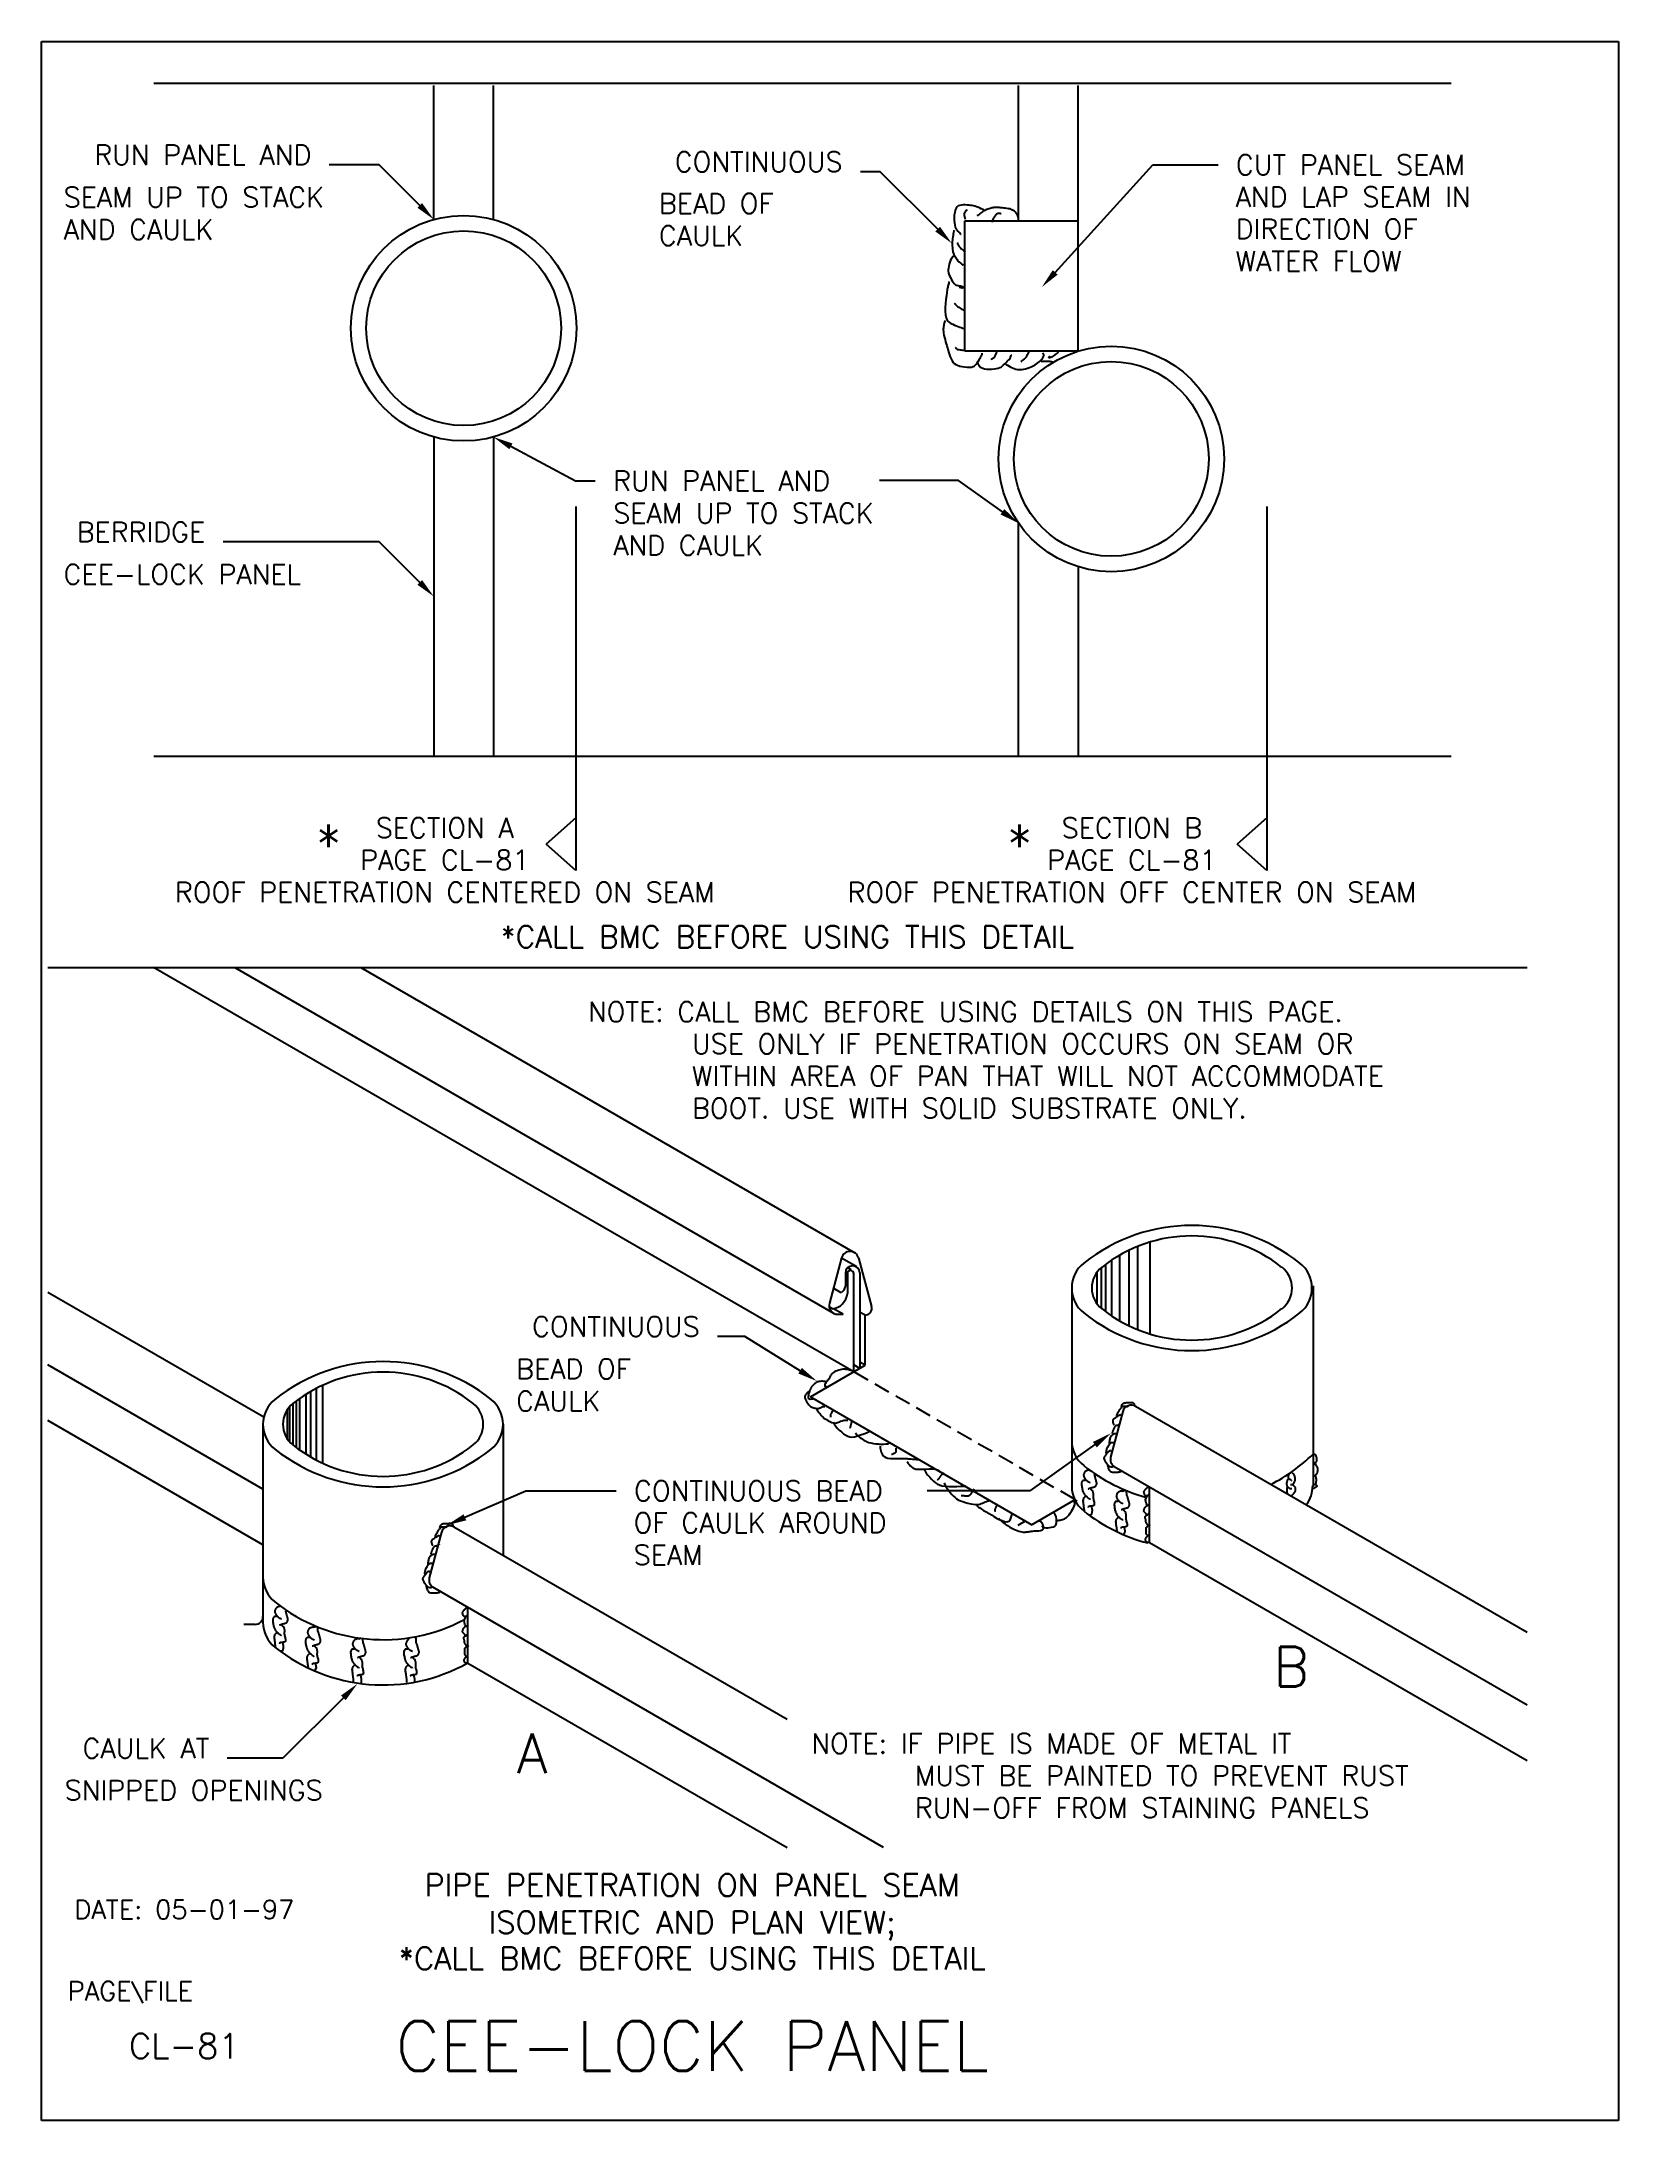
# Model space of a CAD drawing. Extents: x 0 to 19.9, y 0 to 26.2.
import ezdxf
from ezdxf.enums import TextEntityAlignment as Align

# ---------------------------------------------------------------- set-up
doc = ezdxf.new("R2010")
doc.units = 0
doc.header["$LTSCALE"] = 0.4
doc.header["$MEASUREMENT"] = 0
doc.linetypes.add('HIDDENX2', pattern=[0.75, 0.5, -0.25])
doc.layers.get('0').update_dxf_attribs({"linetype": 'CONTINUOUS'})
for name, color, linetype in [('BORDER', 7, 'CONTINUOUS'), ('CMP-FLSH', 7, 'CONTINUOUS'), ('DIM-TXT', 7, 'CONTINUOUS')]:
    doc.layers.add(name, color=color, linetype=linetype)
doc.styles.add('ROMANS', font='romans', dxfattribs={"height": 0.25})

msp = doc.modelspace()

# ---------------------------------------------------------------- texts
at = {"layer": 'BORDER', "color": 3, "linetype": 'CONTINUOUS', "style": 'ROMANS'}
for s, p in [('PIPE PENETRATION ON PANEL SEAM', (8.191, 2.822)), ('ISOMETRIC AND PLAN VIEW;', (8.191, 2.355)), ('*CALL BMC BEFORE USING THIS DETAIL', (8.191, 1.899))]:
    msp.add_text(s, height=0.28125, dxfattribs=at).set_placement(p, align=Align.CENTER)
msp.add_text('DATE: 05-01-97', height=0.23775, dxfattribs=at).set_placement((1.797, 2.656), align=Align.MIDDLE)
msp.add_text('PAGE\\FILE', height=0.2377, dxfattribs=at).set_placement((0.328, 1.512))
at = {"layer": 'BORDER', "color": 2, "linetype": 'CONTINUOUS', "style": 'ROMANS'}
msp.add_text('CL-81', height=0.3125, dxfattribs=at).set_placement((1.797, 0.938), align=Align.MIDDLE)
at = {"layer": 'BORDER', "color": 5, "style": 'ROMANS'}
msp.add_text('CEE-LOCK PANEL', height=0.625, dxfattribs=at).set_placement((8.191, 0.938), align=Align.MIDDLE)
at = {"layer": 'DIM-TXT', "color": 3, "linetype": 'CONTINUOUS', "style": 'ROMANS'}
for s, p in [('RUN PANEL AND', (3.396, 24.623)), ('CONTINUOUS', (10.082, 24.536)), ('BERRIDGE', (2.059, 19.875)), ('CONTINUOUS', (8.285, 9.87)), ('CAULK AT', (2.112, 4.56))]:
    msp.add_text(s, height=0.25, dxfattribs=at).set_placement(p, align=Align.RIGHT)
for s, p in [('CUT PANEL SEAM', (15.035, 24.498)), ('AND LAP SEAM IN', (15.031, 24.095)), ('SEAM UP TO STACK', (0.277, 24.09)), ('BEAD OF', (7.771, 24.011)), ('AND CAULK', (0.277, 23.685)), ('CAULK', (7.771, 23.606)), ('DIRECTION OF', (15.031, 23.69)), ('WATER FLOW', (15.031, 23.286)), ('RUN PANEL AND', (7.195, 20.52)), ('SEAM UP TO STACK', (7.196, 20.112)), ('AND CAULK', (7.196, 19.707)), ('CEE-LOCK PANEL', (0.277, 19.342)), ('BEAD OF', (5.974, 9.337)), ('CAULK', (5.974, 8.933)), ('CONTINUOUS BEAD', (7.458, 7.802)), ('OF CAULK AROUND', (7.453, 7.4)), ('SEAM', (7.453, 6.995)), ('SNIPPED OPENINGS', (0.291, 4.032))]:
    msp.add_text(s, height=0.25, dxfattribs=at).set_placement(p)
at = {"layer": 'DIM-TXT', "color": 4, "linetype": 'CONTINUOUS', "style": 'ROMANS'}
for s, p in [('*', (3.613, 16.068)), ('*', (12.312, 16.068)), ('B', (15.731, 5.712)), ('A', (6.175, 4.621))]:
    msp.add_text(s, height=0.5, dxfattribs=at).set_placement(p, align=Align.MIDDLE)
for s, height, p in [('SECTION A', 0.25, (5.075, 16.149)), ('SECTION B', 0.25, (13.725, 16.149)), ('PAGE CL-81', 0.25, (5.075, 15.745)), ('PAGE CL-81', 0.25, (13.725, 15.745)), ('ROOF PENETRATION CENTERED ON SEAM', 0.25, (5.075, 15.34)), ('ROOF PENETRATION OFF CENTER ON SEAM', 0.25, (13.725, 15.34)), ('*CALL BMC BEFORE USING THIS DETAIL', 0.2747, (9.389, 14.766))]:
    msp.add_text(s, height=height, dxfattribs=at).set_placement(p, align=Align.CENTER)
for s, p in [('NOTE: CALL BMC BEFORE USING DETAILS ON THIS PAGE.', (6.878, 13.835)), ('USE ONLY IF PENETRATION OCCURS ON SEAM OR', (8.187, 13.43)), ('WITHIN AREA OF PAN THAT WILL NOT ACCOMMODATE', (8.187, 13.025)), ('BOOT. USE WITH SOLID SUBSTRATE ONLY.', (8.187, 12.62)), ('NOTE: IF PIPE IS MADE OF METAL IT', (9.69, 4.621)), ('MUST BE PAINTED TO PREVENT RUST', (10.994, 4.216)), ('RUN-OFF FROM STAINING PANELS', (10.994, 3.811))]:
    msp.add_text(s, height=0.25, dxfattribs=at).set_placement(p)

# ---------------------------------------------------------------- linework, layer by layer
at = {"color": 5, "linetype": 'CONTINUOUS'}
for p, q in [((0, 0), (0, 26.175)), ((0, 26.175), (19.85, 26.175)), ((19.85, 26.175), (19.85, 0)), ((19.85, 0), (0, 0))]:
    msp.add_line(p, q, dxfattribs=at)
at = {"layer": 'BORDER', "color": 5}
msp.add_line((0.078, 14.516), (18.701, 14.516), dxfattribs=at)
at = {"layer": 'CMP-FLSH', "color": 1, "linetype": 'CONTINUOUS'}
for p, q in [((1.414, 25.65), (17.744, 25.65)), ((4.938, 23.935), (4.938, 25.623)), ((5.688, 23.935), (5.688, 25.623)), ((12.3, 23.917), (12.3, 25.623)), ((13.05, 22.278), (13.05, 25.623)), ((11.624, 22.278), (11.624, 23.917)), ((11.624, 23.917), (13.05, 23.917)), ((13.05, 22.278), (11.624, 22.278)), ((4.938, 21.196), (4.938, 17.179)), ((5.688, 21.196), (5.688, 17.179)), ((12.3, 17.179), (12.3, 20.11)), ((13.05, 19.563), (13.05, 17.179)), ((1.414, 17.179), (17.744, 17.179)), ((10.224, 9.426), (1.407, 14.516)), ((2.432, 14.516), (9.97, 10.165)), ((4.018, 14.516), (10.237, 10.926)), ((10.071, 10.86), (9.918, 10.289)), ((10.262, 10.746), (10.07, 10.857)), ((10.193, 10.708), (10.148, 10.734)), ((10.283, 10.86), (10.448, 10.247)), ((10.067, 10.421), (9.974, 10.475)), ((10.119, 10.671), (10.119, 10.512)), ((10.144, 10.662), (10.144, 10.411)), ((10.224, 9.426), (10.224, 10.662)), ((10.299, 10.671), (10.299, 9.469)), ((2.797, 8.856), (0.078, 10.426)), ((9.955, 10.218), (9.917, 10.24)), ((10.091, 10.15), (9.971, 10.22)), ((10.024, 10.15), (10.091, 10.15)), ((10.366, 10.14), (10.306, 10.174)), ((10.366, 9.508), (10.366, 10.14)), ((2.787, 7.948), (0.078, 9.512)), ((9.678, 9.111), (10.366, 9.508)), ((10.299, 9.469), (10.224, 9.513)), ((10.366, 9.508), (10.299, 9.546)), ((9.678, 9.111), (12.467, 7.501)), ((13.611, 8.925), (13.458, 8.353)), ((13.769, 8.994), (18.701, 6.146)), ((2.787, 7.248), (0.078, 8.811)), ((13.504, 8.233), (18.701, 5.233)), ((13.945, 7.278), (13.945, 7.98)), ((13.008, 7.813), (12.467, 7.501)), ((5.034, 7.405), (4.881, 6.833)), ((5.191, 7.474), (9.386, 5.052)), ((13.945, 7.278), (18.701, 4.532)), ((10.6, 3.438), (4.927, 6.713)), ((5.367, 5.758), (5.367, 6.46)), ((5.367, 5.758), (9.386, 3.438))]:
    msp.add_line(p, q, dxfattribs=at)
at = {"layer": 'CMP-FLSH', "color": 9, "linetype": 'CONTINUOUS'}
for p, q in [((13.801, 9.956), (13.801, 11.006)), ((13.957, 9.901), (13.957, 11.061)), ((13.572, 10.067), (13.572, 10.895)), ((13.691, 10.004), (13.691, 10.958)), ((3.385, 9.176), (3.385, 8.355)), ((3.457, 9.216), (3.457, 8.315)), ((3.538, 9.256), (3.538, 8.275)), ((3.325, 9.14), (3.325, 8.391))]:
    msp.add_line(p, q, dxfattribs=at)
at = {"layer": 'CMP-FLSH', "color": 3, "linetype": 'CONTINUOUS'}
for p, q in [((13.343, 10.223), (13.343, 10.739)), ((13.398, 10.181), (13.398, 10.781)), ((13.471, 10.13), (13.471, 10.833)), ((13.288, 10.28), (13.288, 10.682)), ((3.091, 8.945), (3.091, 8.586)), ((3.121, 8.984), (3.121, 8.547)), ((3.163, 9.025), (3.163, 8.506)), ((3.206, 9.058), (3.206, 8.473)), ((3.248, 9.089), (3.248, 8.442))]:
    msp.add_line(p, q, dxfattribs=at)
at = {"layer": 'CMP-FLSH', "color": 6, "linetype": 'CONTINUOUS'}
for p, q in [((12.968, 10.481), (12.968, 7.961)), ((16.006, 10.507), (16.006, 7.987)), ((2.787, 8.765), (2.787, 6.271)), ((5.811, 8.765), (5.811, 7.116)), ((13.141, 8.059), (13.111, 8.059)), ((13.607, 7.925), (13.639, 7.937)), ((13.661, 7.87), (13.658, 7.926)), ((13.897, 7.816), (13.912, 7.854)), ((13.912, 7.854), (13.927, 7.877)), ((13.927, 7.877), (13.942, 7.877)), ((13.123, 7.691), (13.123, 7.677)), ((13.207, 7.622), (13.188, 7.622)), ((13.207, 7.622), (13.207, 7.622)), ((13.553, 7.795), (13.524, 7.795)), ((13.907, 7.77), (13.897, 7.816)), ((13.92, 7.742), (13.907, 7.77)), ((12.382, 7.544), (12.291, 7.491)), ((13.535, 7.427), (13.535, 7.414)), ((13.637, 7.413), (13.618, 7.376)), ((2.96, 6.343), (2.93, 6.343)), ((5.32, 6.296), (5.335, 6.334)), ((5.33, 6.25), (5.32, 6.296)), ((5.335, 6.334), (5.35, 6.357)), ((5.35, 6.357), (5.365, 6.357)), ((2.687, 6.245), (2.547, 6.245)), ((3.372, 6.08), (3.342, 6.08)), ((3.425, 6.209), (3.458, 6.221)), ((3.479, 6.155), (3.476, 6.21)), ((3.993, 6.063), (4.025, 6.076)), ((4.047, 6.009), (4.044, 6.064)), ((4.604, 6.043), (4.63, 6.078)), ((4.715, 6.064), (4.706, 6.086)), ((4.717, 6.009), (4.715, 6.064)), ((5.342, 6.221), (5.33, 6.25)), ((2.942, 5.975), (2.942, 5.962)), ((3.025, 5.907), (3.007, 5.907)), ((3.025, 5.907), (3.025, 5.907)), ((3.94, 5.934), (3.91, 5.934)), ((4.61, 5.934), (4.58, 5.934)), ((3.354, 5.711), (3.354, 5.698)), ((3.455, 5.697), (3.436, 5.661)), ((3.922, 5.552), (3.921, 5.516)), ((3.922, 5.565), (3.922, 5.552)), ((4.023, 5.552), (4.022, 5.499)), ((4.592, 5.565), (4.592, 5.552)), ((4.592, 5.552), (4.592, 5.516)), ((4.694, 5.552), (4.693, 5.519))]:
    msp.add_line(p, q, dxfattribs=at)
at = {"layer": 'CMP-FLSH', "color": 9, "linetype": 'HIDDENX2'}
msp.add_line((13.004, 7.821), (10.224, 9.426), dxfattribs=at)
at = {"layer": 'CMP-FLSH', "color": 6, "linetype": 'CONTINUOUS'}
for points in [[(11.877, 24.045, 0), (11.864, 24.053, 0), (11.847, 24.062, 0), (11.829, 24.071, 0), (11.809, 24.08, 0), (11.788, 24.088, 0), (11.768, 24.095, 0), (11.748, 24.101, 0), (11.73, 24.106, 0), (11.714, 24.109, 0), (11.697, 24.112, 0), (11.676, 24.114, 0), (11.652, 24.116, 0), (11.628, 24.118, 0), (11.603, 24.118, 0), (11.58, 24.116, 0), (11.558, 24.112, 0), (11.54, 24.106, 0), (11.526, 24.096, 0), (11.512, 24.078, 0), (11.502, 24.053, 0), (11.495, 24.023, 0), (11.49, 23.99, 0), (11.488, 23.956, 0), (11.489, 23.923, 0), (11.491, 23.891, 0), (11.495, 23.862, 0), (11.501, 23.838, 0), (11.506, 23.828, 0), (11.514, 23.815, 0), (11.524, 23.802, 0), (11.536, 23.789, 0), (11.548, 23.776, 0), (11.559, 23.765, 0), (11.568, 23.756, 0), (11.574, 23.75, 0), (11.576, 23.748, 0), (11.576, 23.748, 0), (11.576, 23.748, 0), (11.576, 23.748, 0), (11.576, 23.748, 0), (11.576, 23.748, 0), (11.576, 23.748, 0), (11.576, 23.748, 0), (11.576, 23.748, 0), (11.576, 23.748, 0)], [(12.3, 23.917, 0), (12.3, 23.925, 0), (12.299, 23.935, 0), (12.298, 23.946, 0), (12.296, 23.957, 0), (12.293, 23.968, 0), (12.29, 23.979, 0), (12.286, 23.989, 0), (12.283, 23.999, 0), (12.279, 24.006, 0), (12.274, 24.012, 0), (12.269, 24.018, 0), (12.262, 24.025, 0), (12.254, 24.032, 0), (12.246, 24.038, 0), (12.238, 24.044, 0), (12.23, 24.05, 0), (12.223, 24.054, 0), (12.216, 24.058, 0), (12.203, 24.063, 0), (12.187, 24.067, 0), (12.17, 24.071, 0), (12.151, 24.074, 0), (12.132, 24.077, 0), (12.114, 24.079, 0), (12.096, 24.081, 0), (12.08, 24.082, 0), (12.065, 24.083, 0), (12.057, 24.084, 0), (12.048, 24.085, 0), (12.038, 24.085, 0), (12.027, 24.085, 0), (12.016, 24.086, 0), (12.005, 24.085, 0), (11.995, 24.085, 0), (11.986, 24.084, 0), (11.978, 24.083, 0), (11.967, 24.081, 0), (11.955, 24.078, 0), (11.941, 24.074, 0), (11.927, 24.07, 0), (11.913, 24.065, 0), (11.899, 24.06, 0), (11.886, 24.055, 0), (11.875, 24.05, 0), (11.865, 24.045, 0), (11.855, 24.039, 0), (11.844, 24.031, 0), (11.831, 24.022, 0), (11.818, 24.013, 0), (11.806, 24.003, 0), (11.794, 23.994, 0), (11.785, 23.987, 0), (11.779, 23.982, 0), (11.777, 23.98, 0), (11.777, 23.98, 0), (11.777, 23.98, 0), (11.777, 23.98, 0), (11.777, 23.98, 0), (11.777, 23.98, 0), (11.777, 23.98, 0), (11.777, 23.98, 0), (11.777, 23.98, 0), (11.777, 23.98, 0)], [(11.652, 24.058, 0), (11.647, 24.054, 0), (11.642, 24.05, 0), (11.636, 24.044, 0), (11.631, 24.038, 0), (11.627, 24.031, 0), (11.622, 24.025, 0), (11.618, 24.018, 0), (11.616, 24.012, 0), (11.614, 24.006, 0), (11.613, 24, 0), (11.614, 23.991, 0), (11.616, 23.982, 0), (11.618, 23.972, 0), (11.62, 23.963, 0), (11.622, 23.955, 0), (11.624, 23.948, 0), (11.626, 23.943, 0), (11.626, 23.941, 0), (11.626, 23.941, 0), (11.626, 23.941, 0), (11.626, 23.941, 0), (11.626, 23.941, 0), (11.626, 23.941, 0), (11.626, 23.941, 0), (11.626, 23.941, 0), (11.626, 23.941, 0), (11.626, 23.941, 0)], [(12.078, 24.006, 0), (12.074, 24.008, 0), (12.068, 24.009, 0), (12.063, 24.01, 0), (12.056, 24.01, 0), (12.05, 24.01, 0), (12.043, 24.01, 0), (12.037, 24.009, 0), (12.032, 24.008, 0), (12.028, 24.006, 0), (12.022, 24.002, 0), (12.015, 23.996, 0), (12.009, 23.989, 0), (12.003, 23.981, 0), (11.996, 23.973, 0), (11.991, 23.964, 0), (11.986, 23.956, 0), (11.981, 23.948, 0), (11.978, 23.941, 0), (11.976, 23.938, 0), (11.974, 23.933, 0), (11.972, 23.927, 0), (11.97, 23.922, 0), (11.969, 23.916, 0), (11.967, 23.911, 0), (11.966, 23.907, 0), (11.965, 23.904, 0), (11.965, 23.903, 0)], [(11.489, 23.799, 0), (11.485, 23.786, 0), (11.481, 23.769, 0), (11.477, 23.751, 0), (11.474, 23.732, 0), (11.471, 23.713, 0), (11.468, 23.694, 0), (11.466, 23.676, 0), (11.464, 23.659, 0), (11.463, 23.645, 0), (11.463, 23.633, 0), (11.463, 23.619, 0), (11.464, 23.604, 0), (11.465, 23.588, 0), (11.466, 23.571, 0), (11.468, 23.555, 0), (11.47, 23.54, 0), (11.473, 23.527, 0), (11.476, 23.515, 0), (11.48, 23.505, 0), (11.485, 23.494, 0), (11.492, 23.481, 0), (11.5, 23.468, 0), (11.508, 23.455, 0), (11.516, 23.443, 0), (11.524, 23.431, 0), (11.532, 23.421, 0), (11.539, 23.412, 0), (11.544, 23.406, 0), (11.552, 23.4, 0), (11.561, 23.392, 0), (11.57, 23.384, 0), (11.58, 23.377, 0), (11.588, 23.371, 0), (11.595, 23.365, 0), (11.6, 23.362, 0), (11.601, 23.361, 0), (11.601, 23.361, 0), (11.601, 23.361, 0), (11.601, 23.361, 0), (11.601, 23.361, 0), (11.601, 23.361, 0), (11.601, 23.361, 0), (11.601, 23.361, 0), (11.601, 23.361, 0), (11.601, 23.361, 0)], [(11.526, 23.645, 0), (11.528, 23.64, 0), (11.53, 23.634, 0), (11.532, 23.628, 0), (11.535, 23.621, 0), (11.538, 23.615, 0), (11.542, 23.608, 0), (11.545, 23.602, 0), (11.548, 23.597, 0), (11.551, 23.593, 0), (11.558, 23.586, 0), (11.567, 23.577, 0), (11.577, 23.567, 0), (11.589, 23.558, 0), (11.6, 23.549, 0), (11.61, 23.541, 0), (11.619, 23.534, 0), (11.624, 23.53, 0), (11.626, 23.528, 0), (11.626, 23.528, 0), (11.626, 23.528, 0), (11.626, 23.528, 0), (11.626, 23.528, 0), (11.626, 23.528, 0), (11.626, 23.528, 0), (11.626, 23.528, 0), (11.626, 23.528, 0), (11.626, 23.528, 0)], [(11.476, 23.477, 0), (11.465, 23.462, 0), (11.454, 23.443, 0), (11.444, 23.421, 0), (11.435, 23.397, 0), (11.427, 23.372, 0), (11.42, 23.347, 0), (11.416, 23.324, 0), (11.413, 23.302, 0), (11.413, 23.283, 0), (11.416, 23.266, 0), (11.422, 23.247, 0), (11.43, 23.226, 0), (11.44, 23.204, 0), (11.451, 23.183, 0), (11.463, 23.162, 0), (11.476, 23.144, 0), (11.489, 23.128, 0), (11.501, 23.115, 0), (11.51, 23.11, 0), (11.522, 23.106, 0), (11.537, 23.103, 0), (11.553, 23.101, 0), (11.568, 23.098, 0), (11.582, 23.094, 0), (11.593, 23.09, 0), (11.6, 23.084, 0), (11.601, 23.077, 0), (11.599, 23.074, 0), (11.595, 23.072, 0), (11.59, 23.072, 0), (11.583, 23.073, 0), (11.576, 23.074, 0), (11.569, 23.076, 0), (11.562, 23.077, 0), (11.556, 23.077, 0), (11.551, 23.077, 0)], [(11.426, 23.154, 0), (11.423, 23.145, 0), (11.419, 23.134, 0), (11.416, 23.122, 0), (11.413, 23.109, 0), (11.409, 23.097, 0), (11.407, 23.084, 0), (11.404, 23.072, 0), (11.402, 23.06, 0), (11.401, 23.051, 0), (11.396, 23.015, 0), (11.39, 22.973, 0), (11.384, 22.926, 0), (11.379, 22.877, 0), (11.376, 22.827, 0), (11.376, 22.779, 0), (11.379, 22.735, 0), (11.387, 22.695, 0), (11.401, 22.664, 0), (11.412, 22.65, 0), (11.428, 22.638, 0), (11.448, 22.626, 0), (11.47, 22.616, 0), (11.493, 22.606, 0), (11.517, 22.597, 0), (11.539, 22.589, 0), (11.56, 22.581, 0), (11.576, 22.573, 0), (11.579, 22.572, 0), (11.582, 22.571, 0), (11.586, 22.57, 0), (11.59, 22.569, 0), (11.593, 22.567, 0), (11.597, 22.566, 0), (11.599, 22.564, 0), (11.601, 22.562, 0), (11.601, 22.56, 0)], [(11.489, 22.883, 0), (11.492, 22.879, 0), (11.495, 22.875, 0), (11.5, 22.87, 0), (11.504, 22.865, 0), (11.509, 22.86, 0), (11.514, 22.856, 0), (11.518, 22.851, 0), (11.522, 22.848, 0), (11.526, 22.844, 0), (11.536, 22.837, 0), (11.548, 22.829, 0), (11.562, 22.819, 0), (11.577, 22.81, 0), (11.592, 22.8, 0), (11.606, 22.792, 0), (11.616, 22.786, 0), (11.624, 22.781, 0), (11.626, 22.78, 0), (11.626, 22.78, 0), (11.626, 22.78, 0), (11.626, 22.78, 0), (11.626, 22.78, 0), (11.626, 22.78, 0), (11.626, 22.78, 0), (11.626, 22.78, 0), (11.626, 22.78, 0), (11.626, 22.78, 0)], [(11.376, 22.664, 0), (11.371, 22.653, 0), (11.367, 22.641, 0), (11.364, 22.628, 0), (11.36, 22.614, 0), (11.357, 22.599, 0), (11.354, 22.585, 0), (11.352, 22.571, 0), (11.351, 22.558, 0), (11.351, 22.547, 0), (11.352, 22.527, 0), (11.355, 22.503, 0), (11.36, 22.477, 0), (11.366, 22.45, 0), (11.373, 22.423, 0), (11.38, 22.396, 0), (11.387, 22.371, 0), (11.394, 22.348, 0), (11.401, 22.328, 0), (11.407, 22.308, 0), (11.414, 22.284, 0), (11.421, 22.258, 0), (11.43, 22.231, 0), (11.439, 22.204, 0), (11.45, 22.179, 0), (11.462, 22.155, 0), (11.474, 22.136, 0), (11.489, 22.121, 0), (11.507, 22.11, 0), (11.531, 22.099, 0), (11.559, 22.09, 0), (11.589, 22.083, 0), (11.62, 22.078, 0), (11.651, 22.075, 0), (11.68, 22.074, 0), (11.705, 22.077, 0), (11.727, 22.083, 0), (11.74, 22.09, 0), (11.753, 22.101, 0), (11.765, 22.115, 0), (11.778, 22.131, 0), (11.79, 22.148, 0), (11.801, 22.166, 0), (11.811, 22.183, 0), (11.82, 22.198, 0), (11.827, 22.212, 0), (11.829, 22.215, 0), (11.832, 22.22, 0), (11.835, 22.225, 0), (11.837, 22.23, 0), (11.84, 22.236, 0), (11.842, 22.241, 0), (11.842, 22.245, 0), (11.842, 22.248, 0), (11.84, 22.251, 0)], [(11.501, 22.328, 0), (11.503, 22.325, 0), (11.505, 22.322, 0), (11.507, 22.319, 0), (11.51, 22.315, 0), (11.514, 22.312, 0), (11.517, 22.309, 0), (11.52, 22.306, 0), (11.523, 22.304, 0), (11.526, 22.302, 0), (11.536, 22.299, 0), (11.548, 22.296, 0), (11.562, 22.294, 0), (11.577, 22.292, 0), (11.592, 22.291, 0), (11.605, 22.29, 0), (11.616, 22.29, 0), (11.624, 22.289, 0), (11.626, 22.289, 0), (11.626, 22.289, 0), (11.626, 22.289, 0), (11.626, 22.289, 0), (11.626, 22.289, 0), (11.626, 22.289, 0), (11.626, 22.289, 0), (11.626, 22.289, 0), (11.626, 22.289, 0), (11.626, 22.289, 0)], [(11.953, 22.173, 0), (11.958, 22.176, 0), (11.964, 22.179, 0), (11.97, 22.183, 0), (11.976, 22.187, 0), (11.983, 22.192, 0), (11.989, 22.197, 0), (11.994, 22.202, 0), (11.999, 22.207, 0), (12.003, 22.212, 0), (12.006, 22.218, 0), (12.01, 22.226, 0), (12.014, 22.235, 0), (12.017, 22.244, 0), (12.021, 22.254, 0), (12.024, 22.263, 0), (12.026, 22.27, 0), (12.027, 22.275, 0), (12.028, 22.276, 0)], [(12.128, 22.121, 0), (12.142, 22.11, 0), (12.159, 22.099, 0), (12.179, 22.087, 0), (12.2, 22.077, 0), (12.222, 22.067, 0), (12.245, 22.058, 0), (12.266, 22.051, 0), (12.286, 22.046, 0), (12.304, 22.044, 0), (12.322, 22.044, 0), (12.342, 22.046, 0), (12.365, 22.05, 0), (12.388, 22.056, 0), (12.412, 22.063, 0), (12.435, 22.07, 0), (12.457, 22.079, 0), (12.476, 22.087, 0), (12.492, 22.096, 0), (12.506, 22.105, 0), (12.523, 22.116, 0), (12.54, 22.129, 0), (12.558, 22.144, 0), (12.575, 22.16, 0), (12.59, 22.177, 0), (12.603, 22.193, 0), (12.612, 22.209, 0), (12.617, 22.225, 0), (12.617, 22.227, 0), (12.616, 22.231, 0), (12.615, 22.235, 0), (12.613, 22.238, 0), (12.61, 22.242, 0), (12.608, 22.245, 0), (12.607, 22.248, 0), (12.605, 22.25, 0), (12.605, 22.251, 0), (12.605, 22.251, 0), (12.605, 22.251, 0), (12.605, 22.251, 0), (12.605, 22.251, 0), (12.605, 22.251, 0), (12.605, 22.251, 0), (12.605, 22.251, 0), (12.605, 22.251, 0), (12.605, 22.251, 0)], [(12.329, 22.147, 0), (12.335, 22.151, 0), (12.342, 22.156, 0), (12.35, 22.162, 0), (12.358, 22.168, 0), (12.366, 22.175, 0), (12.373, 22.181, 0), (12.38, 22.187, 0), (12.386, 22.193, 0), (12.392, 22.199, 0), (12.397, 22.206, 0), (12.402, 22.214, 0), (12.407, 22.224, 0), (12.412, 22.235, 0), (12.418, 22.245, 0), (12.423, 22.255, 0), (12.429, 22.264, 0), (12.435, 22.271, 0), (12.442, 22.276, 0)], [(12.805, 22.276, 0), (12.803, 22.272, 0), (12.799, 22.268, 0), (12.795, 22.263, 0), (12.79, 22.258, 0), (12.786, 22.253, 0), (12.781, 22.249, 0), (12.776, 22.244, 0), (12.772, 22.241, 0), (12.768, 22.238, 0), (12.76, 22.232, 0), (12.75, 22.225, 0), (12.739, 22.217, 0), (12.728, 22.209, 0), (12.716, 22.202, 0), (12.705, 22.197, 0), (12.694, 22.194, 0), (12.686, 22.195, 0), (12.68, 22.199, 0), (12.68, 22.2, 0), (12.681, 22.202, 0), (12.682, 22.204, 0), (12.684, 22.206, 0), (12.687, 22.208, 0), (12.689, 22.209, 0), (12.691, 22.211, 0), (12.692, 22.211, 0), (12.693, 22.212, 0)], [(11.777, 22.147, 0), (11.779, 22.139, 0), (11.782, 22.129, 0), (11.786, 22.119, 0), (11.792, 22.109, 0), (11.798, 22.099, 0), (11.806, 22.09, 0), (11.813, 22.081, 0), (11.82, 22.075, 0), (11.827, 22.07, 0), (11.847, 22.062, 0), (11.872, 22.056, 0), (11.9, 22.052, 0), (11.93, 22.051, 0), (11.96, 22.052, 0), (11.991, 22.054, 0), (12.019, 22.058, 0), (12.044, 22.063, 0), (12.065, 22.07, 0), (12.079, 22.077, 0), (12.094, 22.088, 0), (12.111, 22.103, 0), (12.127, 22.119, 0), (12.143, 22.135, 0), (12.157, 22.149, 0), (12.168, 22.162, 0), (12.176, 22.17, 0), (12.178, 22.173, 0), (12.178, 22.173, 0), (12.178, 22.173, 0), (12.178, 22.173, 0), (12.178, 22.173, 0), (12.178, 22.173, 0), (12.178, 22.173, 0), (12.178, 22.173, 0), (12.178, 22.173, 0), (12.178, 22.173, 0), (12.183, 22.174, 0), (12.188, 22.178, 0), (12.192, 22.186, 0), (12.196, 22.195, 0), (12.199, 22.205, 0), (12.203, 22.213, 0), (12.207, 22.221, 0), (12.211, 22.225, 0), (12.216, 22.225, 0)], [(12.58, 22.147, 0), (12.591, 22.149, 0), (12.604, 22.15, 0), (12.619, 22.151, 0), (12.635, 22.151, 0), (12.65, 22.151, 0), (12.666, 22.151, 0), (12.68, 22.15, 0), (12.694, 22.149, 0), (12.705, 22.147, 0), (12.709, 22.146, 0), (12.714, 22.145, 0), (12.719, 22.143, 0), (12.725, 22.141, 0), (12.73, 22.139, 0), (12.735, 22.137, 0), (12.739, 22.136, 0), (12.742, 22.135, 0), (12.743, 22.134, 0)], [(10.224, 9.426, 0), (10.214, 9.432, 0), (10.201, 9.437, 0), (10.187, 9.442, 0), (10.172, 9.447, 0), (10.156, 9.451, 0), (10.141, 9.455, 0), (10.126, 9.457, 0), (10.113, 9.459, 0), (10.101, 9.459, 0), (10.087, 9.458, 0), (10.071, 9.455, 0), (10.053, 9.451, 0), (10.035, 9.446, 0), (10.017, 9.439, 0), (9.999, 9.433, 0), (9.983, 9.425, 0), (9.968, 9.417, 0), (9.957, 9.41, 0), (9.951, 9.404, 0), (9.945, 9.397, 0), (9.939, 9.389, 0), (9.933, 9.379, 0), (9.928, 9.37, 0), (9.922, 9.36, 0), (9.917, 9.351, 0), (9.913, 9.343, 0), (9.909, 9.335, 0), (9.904, 9.328, 0), (9.897, 9.319, 0), (9.889, 9.309, 0), (9.881, 9.298, 0), (9.874, 9.288, 0), (9.867, 9.277, 0), (9.862, 9.267, 0), (9.86, 9.257, 0), (9.861, 9.249, 0), (9.862, 9.247, 0), (9.865, 9.246, 0), (9.868, 9.244, 0), (9.872, 9.243, 0), (9.875, 9.242, 0), (9.879, 9.241, 0), (9.882, 9.24, 0), (9.884, 9.239, 0), (9.885, 9.237, 0)], [(9.657, 9.175, 0), (9.65, 9.172, 0), (9.643, 9.167, 0), (9.636, 9.16, 0), (9.629, 9.153, 0), (9.623, 9.145, 0), (9.618, 9.136, 0), (9.613, 9.128, 0), (9.61, 9.12, 0), (9.609, 9.113, 0), (9.61, 9.1, 0), (9.613, 9.086, 0), (9.62, 9.07, 0), (9.628, 9.054, 0), (9.638, 9.038, 0), (9.649, 9.023, 0), (9.66, 9.01, 0), (9.671, 8.998, 0), (9.681, 8.989, 0), (9.688, 8.985, 0), (9.698, 8.98, 0), (9.709, 8.976, 0), (9.721, 8.972, 0), (9.733, 8.969, 0), (9.745, 8.967, 0), (9.757, 8.965, 0), (9.768, 8.965, 0), (9.777, 8.965, 0), (9.783, 8.966, 0), (9.789, 8.968, 0), (9.796, 8.971, 0), (9.803, 8.974, 0), (9.81, 8.978, 0), (9.818, 8.982, 0), (9.825, 8.985, 0), (9.831, 8.988, 0), (9.837, 8.989, 0), (9.839, 8.99, 0), (9.841, 8.99, 0), (9.844, 8.99, 0), (9.847, 8.99, 0), (9.85, 8.99, 0), (9.853, 8.99, 0), (9.856, 8.99, 0), (9.859, 8.99, 0), (9.861, 8.989, 0)], [(9.885, 9.298, 0), (9.874, 9.301, 0), (9.861, 9.303, 0), (9.847, 9.305, 0), (9.832, 9.306, 0), (9.817, 9.306, 0), (9.802, 9.305, 0), (9.788, 9.303, 0), (9.775, 9.301, 0), (9.765, 9.298, 0), (9.76, 9.296, 0), (9.754, 9.293, 0), (9.748, 9.289, 0), (9.742, 9.284, 0), (9.737, 9.279, 0), (9.731, 9.274, 0), (9.726, 9.27, 0), (9.721, 9.265, 0), (9.717, 9.261, 0), (9.714, 9.259, 0), (9.712, 9.257, 0), (9.709, 9.254, 0), (9.706, 9.251, 0), (9.703, 9.248, 0), (9.7, 9.245, 0), (9.697, 9.242, 0), (9.695, 9.239, 0), (9.693, 9.237, 0), (9.69, 9.232, 0), (9.687, 9.227, 0), (9.684, 9.222, 0), (9.681, 9.216, 0), (9.678, 9.21, 0), (9.675, 9.203, 0), (9.672, 9.197, 0), (9.67, 9.192, 0), (9.669, 9.187, 0), (9.666, 9.178, 0), (9.662, 9.167, 0), (9.659, 9.155, 0), (9.655, 9.142, 0), (9.653, 9.129, 0), (9.651, 9.117, 0), (9.651, 9.106, 0), (9.652, 9.096, 0), (9.657, 9.088, 0), (9.661, 9.085, 0), (9.668, 9.084, 0), (9.677, 9.083, 0), (9.686, 9.084, 0), (9.695, 9.085, 0), (9.703, 9.086, 0), (9.71, 9.087, 0), (9.715, 9.088, 0), (9.717, 9.088, 0), (9.717, 9.088, 0), (9.717, 9.088, 0), (9.717, 9.088, 0), (9.717, 9.088, 0), (9.717, 9.088, 0), (9.717, 9.088, 0), (9.717, 9.088, 0), (9.717, 9.088, 0), (9.717, 9.088, 0)], [(9.753, 8.965, 0), (9.758, 8.953, 0), (9.766, 8.94, 0), (9.775, 8.927, 0), (9.785, 8.913, 0), (9.795, 8.899, 0), (9.806, 8.885, 0), (9.817, 8.873, 0), (9.827, 8.862, 0), (9.837, 8.854, 0), (9.849, 8.844, 0), (9.863, 8.834, 0), (9.879, 8.824, 0), (9.896, 8.813, 0), (9.914, 8.803, 0), (9.932, 8.794, 0), (9.95, 8.787, 0), (9.966, 8.782, 0), (9.981, 8.779, 0), (9.992, 8.78, 0), (10.005, 8.782, 0), (10.019, 8.787, 0), (10.034, 8.792, 0), (10.048, 8.798, 0), (10.063, 8.804, 0), (10.077, 8.81, 0), (10.09, 8.814, 0), (10.101, 8.816, 0), (10.103, 8.817, 0), (10.106, 8.817, 0), (10.108, 8.817, 0), (10.111, 8.817, 0), (10.114, 8.817, 0), (10.117, 8.817, 0), (10.12, 8.817, 0), (10.123, 8.817, 0), (10.125, 8.816, 0), (10.127, 8.816, 0), (10.13, 8.816, 0), (10.134, 8.816, 0), (10.137, 8.816, 0), (10.141, 8.816, 0), (10.144, 8.816, 0), (10.147, 8.816, 0), (10.148, 8.816, 0), (10.149, 8.816, 0)], [(9.969, 8.94, 0), (9.964, 8.936, 0), (9.96, 8.932, 0), (9.955, 8.926, 0), (9.95, 8.921, 0), (9.946, 8.914, 0), (9.942, 8.908, 0), (9.938, 8.902, 0), (9.935, 8.896, 0), (9.933, 8.891, 0), (9.932, 8.887, 0), (9.932, 8.882, 0), (9.932, 8.877, 0), (9.932, 8.872, 0), (9.932, 8.866, 0), (9.932, 8.861, 0), (9.932, 8.857, 0), (9.933, 8.855, 0), (9.933, 8.854, 0)], [(13.532, 8.87, 0), (13.535, 8.878, 0), (13.539, 8.887, 0), (13.544, 8.896, 0), (13.549, 8.906, 0), (13.554, 8.916, 0), (13.56, 8.926, 0), (13.565, 8.935, 0), (13.57, 8.943, 0), (13.575, 8.95, 0), (13.578, 8.955, 0), (13.583, 8.96, 0), (13.587, 8.966, 0), (13.592, 8.972, 0), (13.597, 8.977, 0), (13.603, 8.983, 0), (13.608, 8.988, 0), (13.613, 8.992, 0), (13.618, 8.994, 0), (13.623, 8.995, 0), (13.63, 8.995, 0), (13.637, 8.995, 0), (13.645, 8.993, 0), (13.653, 8.992, 0), (13.661, 8.991, 0), (13.668, 8.991, 0), (13.674, 8.992, 0), (13.678, 8.994, 0), (13.679, 8.995, 0), (13.679, 8.996, 0), (13.679, 8.997, 0), (13.679, 8.999, 0), (13.679, 9, 0), (13.679, 9.001, 0), (13.678, 9.002, 0), (13.678, 9.003, 0), (13.678, 9.003, 0)], [(13.592, 8.985, 0), (13.593, 8.99, 0), (13.595, 8.995, 0), (13.597, 9.001, 0), (13.6, 9.007, 0), (13.603, 9.013, 0), (13.607, 9.018, 0), (13.611, 9.023, 0), (13.614, 9.027, 0), (13.618, 9.03, 0), (13.625, 9.033, 0), (13.634, 9.035, 0), (13.644, 9.037, 0), (13.654, 9.038, 0), (13.665, 9.038, 0), (13.676, 9.038, 0), (13.687, 9.038, 0), (13.696, 9.038, 0), (13.704, 9.039, 0), (13.707, 9.039, 0), (13.711, 9.039, 0), (13.715, 9.04, 0), (13.719, 9.04, 0), (13.724, 9.04, 0), (13.728, 9.04, 0), (13.732, 9.04, 0), (13.736, 9.04, 0), (13.738, 9.039, 0), (13.741, 9.037, 0), (13.743, 9.035, 0), (13.746, 9.032, 0), (13.748, 9.028, 0), (13.75, 9.025, 0), (13.752, 9.021, 0), (13.753, 9.018, 0), (13.755, 9.015, 0), (13.756, 9.012, 0), (13.756, 9.011, 0), (13.756, 9.01, 0), (13.756, 9.009, 0), (13.755, 9.008, 0), (13.755, 9.007, 0), (13.755, 9.006, 0), (13.755, 9.005, 0), (13.755, 9.004, 0), (13.756, 9.003, 0)], [(9.969, 8.792, 0), (9.979, 8.769, 0), (9.996, 8.744, 0), (10.017, 8.718, 0), (10.041, 8.693, 0), (10.068, 8.669, 0), (10.095, 8.647, 0), (10.123, 8.629, 0), (10.149, 8.615, 0), (10.173, 8.606, 0), (10.2, 8.605, 0), (10.233, 8.609, 0), (10.271, 8.619, 0), (10.311, 8.631, 0), (10.349, 8.644, 0), (10.383, 8.658, 0), (10.411, 8.669, 0), (10.43, 8.677, 0), (10.437, 8.681, 0), (10.437, 8.681, 0), (10.437, 8.681, 0), (10.437, 8.681, 0), (10.437, 8.681, 0), (10.437, 8.681, 0), (10.437, 8.681, 0), (10.437, 8.681, 0), (10.437, 8.681, 0), (10.437, 8.681, 0)], [(10.197, 8.804, 0), (10.196, 8.8, 0), (10.195, 8.794, 0), (10.194, 8.788, 0), (10.192, 8.782, 0), (10.191, 8.776, 0), (10.189, 8.77, 0), (10.188, 8.764, 0), (10.186, 8.759, 0), (10.185, 8.755, 0), (10.184, 8.751, 0), (10.183, 8.747, 0), (10.182, 8.742, 0), (10.181, 8.737, 0), (10.18, 8.732, 0), (10.179, 8.728, 0), (10.177, 8.724, 0), (10.175, 8.72, 0), (10.173, 8.718, 0)], [(10.245, 8.656, 0), (10.256, 8.643, 0), (10.269, 8.629, 0), (10.285, 8.614, 0), (10.302, 8.6, 0), (10.32, 8.586, 0), (10.339, 8.573, 0), (10.357, 8.561, 0), (10.374, 8.552, 0), (10.389, 8.545, 0), (10.412, 8.537, 0), (10.44, 8.53, 0), (10.471, 8.525, 0), (10.503, 8.52, 0), (10.537, 8.517, 0), (10.57, 8.515, 0), (10.601, 8.515, 0), (10.629, 8.517, 0), (10.653, 8.52, 0), (10.656, 8.521, 0), (10.658, 8.522, 0), (10.661, 8.524, 0), (10.664, 8.527, 0), (10.667, 8.529, 0), (10.67, 8.531, 0), (10.673, 8.532, 0), (10.675, 8.533, 0), (10.677, 8.532, 0)], [(13.446, 8.525, 0), (13.445, 8.533, 0), (13.445, 8.543, 0), (13.446, 8.554, 0), (13.448, 8.565, 0), (13.45, 8.576, 0), (13.453, 8.587, 0), (13.456, 8.597, 0), (13.459, 8.606, 0), (13.463, 8.614, 0), (13.466, 8.618, 0), (13.47, 8.622, 0), (13.475, 8.627, 0), (13.48, 8.632, 0), (13.485, 8.636, 0), (13.491, 8.64, 0), (13.496, 8.644, 0), (13.502, 8.647, 0), (13.506, 8.649, 0), (13.51, 8.65, 0), (13.514, 8.65, 0), (13.519, 8.65, 0), (13.524, 8.65, 0), (13.529, 8.65, 0), (13.534, 8.65, 0), (13.537, 8.649, 0), (13.54, 8.649, 0), (13.541, 8.649, 0)], [(13.48, 8.649, 0), (13.481, 8.654, 0), (13.483, 8.66, 0), (13.485, 8.666, 0), (13.487, 8.673, 0), (13.489, 8.679, 0), (13.491, 8.686, 0), (13.493, 8.692, 0), (13.496, 8.698, 0), (13.498, 8.702, 0), (13.5, 8.708, 0), (13.503, 8.714, 0), (13.506, 8.721, 0), (13.51, 8.728, 0), (13.514, 8.735, 0), (13.518, 8.741, 0), (13.523, 8.747, 0), (13.527, 8.752, 0), (13.532, 8.755, 0), (13.533, 8.756, 0), (13.535, 8.756, 0), (13.537, 8.756, 0), (13.539, 8.756, 0), (13.542, 8.756, 0), (13.544, 8.755, 0), (13.546, 8.755, 0), (13.548, 8.755, 0), (13.549, 8.755, 0), (13.553, 8.757, 0), (13.556, 8.759, 0), (13.56, 8.762, 0), (13.565, 8.765, 0), (13.569, 8.768, 0), (13.573, 8.771, 0), (13.577, 8.773, 0), (13.581, 8.774, 0), (13.584, 8.773, 0)], [(13.506, 8.755, 0), (13.502, 8.76, 0), (13.499, 8.766, 0), (13.495, 8.773, 0), (13.492, 8.78, 0), (13.49, 8.789, 0), (13.489, 8.797, 0), (13.488, 8.804, 0), (13.488, 8.811, 0), (13.489, 8.817, 0), (13.493, 8.825, 0), (13.499, 8.833, 0), (13.508, 8.841, 0), (13.518, 8.848, 0), (13.528, 8.856, 0), (13.539, 8.862, 0), (13.549, 8.869, 0), (13.559, 8.874, 0), (13.566, 8.879, 0), (13.568, 8.88, 0), (13.57, 8.881, 0), (13.573, 8.883, 0), (13.575, 8.884, 0), (13.578, 8.885, 0), (13.58, 8.886, 0), (13.582, 8.887, 0), (13.583, 8.888, 0), (13.584, 8.888, 0), (13.584, 8.888, 0), (13.584, 8.888, 0), (13.584, 8.888, 0), (13.584, 8.888, 0), (13.584, 8.888, 0), (13.584, 8.888, 0), (13.584, 8.888, 0), (13.584, 8.888, 0), (13.584, 8.888, 0)], [(10.557, 8.495, 0), (10.556, 8.482, 0), (10.557, 8.466, 0), (10.56, 8.449, 0), (10.564, 8.431, 0), (10.571, 8.414, 0), (10.578, 8.397, 0), (10.587, 8.381, 0), (10.596, 8.369, 0), (10.605, 8.359, 0), (10.627, 8.347, 0), (10.654, 8.34, 0), (10.686, 8.335, 0), (10.72, 8.333, 0), (10.756, 8.333, 0), (10.791, 8.334, 0), (10.825, 8.335, 0), (10.856, 8.336, 0), (10.881, 8.335, 0), (10.895, 8.333, 0), (10.91, 8.332, 0), (10.927, 8.33, 0), (10.944, 8.329, 0), (10.962, 8.327, 0), (10.98, 8.325, 0), (10.997, 8.324, 0), (11.012, 8.323, 0), (11.025, 8.322, 0), (11.027, 8.322, 0), (11.028, 8.322, 0), (11.029, 8.322, 0), (11.031, 8.323, 0), (11.032, 8.323, 0), (11.034, 8.323, 0), (11.035, 8.323, 0), (11.036, 8.323, 0), (11.037, 8.322, 0)], [(10.749, 8.47, 0), (10.752, 8.465, 0), (10.753, 8.459, 0), (10.755, 8.452, 0), (10.755, 8.444, 0), (10.755, 8.436, 0), (10.755, 8.428, 0), (10.753, 8.42, 0), (10.752, 8.414, 0), (10.749, 8.409, 0), (10.746, 8.405, 0), (10.74, 8.401, 0), (10.734, 8.397, 0), (10.726, 8.394, 0), (10.719, 8.39, 0), (10.712, 8.388, 0), (10.707, 8.386, 0), (10.703, 8.384, 0), (10.701, 8.384, 0)], [(13.489, 8.233, 0), (13.487, 8.231, 0), (13.485, 8.229, 0), (13.482, 8.228, 0), (13.479, 8.226, 0), (13.475, 8.225, 0), (13.472, 8.224, 0), (13.469, 8.224, 0), (13.466, 8.224, 0), (13.463, 8.224, 0), (13.451, 8.23, 0), (13.439, 8.239, 0), (13.426, 8.251, 0), (13.414, 8.265, 0), (13.403, 8.28, 0), (13.393, 8.296, 0), (13.385, 8.312, 0), (13.38, 8.326, 0), (13.377, 8.339, 0), (13.378, 8.344, 0), (13.379, 8.349, 0), (13.382, 8.354, 0), (13.385, 8.36, 0), (13.389, 8.365, 0), (13.393, 8.37, 0), (13.397, 8.375, 0), (13.4, 8.38, 0), (13.403, 8.384, 0), (13.407, 8.389, 0), (13.412, 8.396, 0), (13.417, 8.404, 0), (13.423, 8.412, 0), (13.429, 8.419, 0), (13.436, 8.426, 0), (13.442, 8.432, 0), (13.448, 8.435, 0), (13.455, 8.437, 0), (13.457, 8.436, 0), (13.459, 8.434, 0), (13.461, 8.432, 0), (13.462, 8.429, 0), (13.464, 8.425, 0), (13.466, 8.423, 0), (13.468, 8.42, 0), (13.47, 8.419, 0), (13.472, 8.419, 0), (13.472, 8.419, 0), (13.473, 8.42, 0), (13.473, 8.421, 0), (13.472, 8.422, 0), (13.472, 8.424, 0), (13.472, 8.425, 0), (13.472, 8.426, 0), (13.472, 8.427, 0), (13.472, 8.428, 0)], [(13.403, 8.401, 0), (13.403, 8.406, 0), (13.403, 8.412, 0), (13.404, 8.418, 0), (13.405, 8.425, 0), (13.406, 8.431, 0), (13.407, 8.438, 0), (13.409, 8.444, 0), (13.41, 8.45, 0), (13.412, 8.454, 0), (13.415, 8.463, 0), (13.419, 8.472, 0), (13.424, 8.482, 0), (13.43, 8.493, 0), (13.436, 8.503, 0), (13.442, 8.513, 0), (13.449, 8.522, 0), (13.456, 8.529, 0), (13.463, 8.534, 0)], [(16.006, 8.389, 0), (16.008, 8.39, 0), (16.011, 8.39, 0), (16.014, 8.391, 0), (16.017, 8.39, 0), (16.021, 8.39, 0), (16.024, 8.39, 0), (16.027, 8.389, 0), (16.029, 8.388, 0), (16.031, 8.387, 0), (16.033, 8.386, 0), (16.034, 8.384, 0), (16.035, 8.382, 0), (16.036, 8.38, 0), (16.037, 8.377, 0), (16.038, 8.375, 0), (16.039, 8.372, 0), (16.04, 8.37, 0), (16.04, 8.369, 0), (16.041, 8.366, 0), (16.042, 8.363, 0), (16.044, 8.36, 0), (16.045, 8.357, 0), (16.046, 8.353, 0), (16.047, 8.35, 0), (16.048, 8.347, 0), (16.049, 8.344, 0), (16.049, 8.341, 0), (16.05, 8.336, 0), (16.05, 8.331, 0), (16.05, 8.325, 0), (16.05, 8.319, 0), (16.049, 8.312, 0), (16.049, 8.306, 0), (16.048, 8.3, 0), (16.046, 8.295, 0), (16.045, 8.291, 0), (16.043, 8.288, 0), (16.04, 8.285, 0), (16.037, 8.283, 0), (16.034, 8.28, 0), (16.03, 8.278, 0), (16.026, 8.275, 0), (16.023, 8.273, 0), (16.02, 8.27, 0), (16.018, 8.268, 0), (16.018, 8.266, 0), (16.017, 8.265, 0), (16.017, 8.263, 0), (16.017, 8.261, 0), (16.016, 8.259, 0), (16.016, 8.257, 0), (16.015, 8.255, 0), (16.015, 8.254, 0), (16.014, 8.254, 0)], [(10.893, 8.297, 0), (10.899, 8.288, 0), (10.906, 8.277, 0), (10.915, 8.266, 0), (10.925, 8.255, 0), (10.935, 8.244, 0), (10.946, 8.233, 0), (10.957, 8.224, 0), (10.968, 8.217, 0), (10.977, 8.211, 0), (11.006, 8.202, 0), (11.042, 8.199, 0), (11.082, 8.199, 0), (11.125, 8.201, 0), (11.168, 8.203, 0), (11.21, 8.203, 0), (11.247, 8.199, 0), (11.279, 8.19, 0), (11.302, 8.174, 0), (11.302, 8.173, 0), (11.303, 8.172, 0), (11.303, 8.17, 0), (11.303, 8.169, 0), (11.303, 8.167, 0), (11.303, 8.165, 0), (11.303, 8.164, 0), (11.302, 8.162, 0), (11.302, 8.162, 0)], [(11.11, 8.199, 0), (11.121, 8.176, 0), (11.137, 8.151, 0), (11.157, 8.125, 0), (11.18, 8.099, 0), (11.204, 8.074, 0), (11.23, 8.05, 0), (11.255, 8.03, 0), (11.279, 8.013, 0), (11.302, 8.001, 0), (11.333, 7.992, 0), (11.375, 7.986, 0), (11.423, 7.983, 0), (11.473, 7.982, 0), (11.523, 7.982, 0), (11.568, 7.984, 0), (11.604, 7.986, 0), (11.629, 7.988, 0), (11.638, 7.989, 0), (11.638, 7.989, 0), (11.638, 7.989, 0), (11.638, 7.989, 0), (11.638, 7.989, 0), (11.638, 7.989, 0), (11.638, 7.989, 0), (11.638, 7.989, 0), (11.638, 7.989, 0), (11.638, 7.989, 0)], [(11.362, 8.149, 0), (11.358, 8.147, 0), (11.354, 8.145, 0), (11.35, 8.142, 0), (11.345, 8.14, 0), (11.341, 8.136, 0), (11.336, 8.133, 0), (11.332, 8.13, 0), (11.329, 8.127, 0), (11.326, 8.124, 0), (11.322, 8.12, 0), (11.318, 8.115, 0), (11.314, 8.11, 0), (11.309, 8.103, 0), (11.305, 8.097, 0), (11.301, 8.091, 0), (11.297, 8.085, 0), (11.293, 8.079, 0), (11.29, 8.075, 0), (11.288, 8.074, 0), (11.287, 8.072, 0), (11.285, 8.07, 0), (11.283, 8.069, 0), (11.282, 8.067, 0), (11.28, 8.065, 0), (11.279, 8.064, 0), (11.278, 8.063, 0), (11.278, 8.063, 0)], [(13.195, 8.189, 0), (13.189, 8.189, 0), (13.182, 8.188, 0), (13.175, 8.187, 0), (13.167, 8.185, 0), (13.16, 8.182, 0), (13.152, 8.179, 0), (13.146, 8.176, 0), (13.14, 8.172, 0), (13.135, 8.168, 0), (13.133, 8.165, 0), (13.13, 8.161, 0), (13.127, 8.157, 0), (13.125, 8.152, 0), (13.123, 8.147, 0), (13.121, 8.141, 0), (13.119, 8.136, 0), (13.118, 8.131, 0), (13.117, 8.127, 0), (13.117, 8.125, 0), (13.117, 8.122, 0), (13.118, 8.119, 0), (13.119, 8.115, 0), (13.119, 8.112, 0), (13.12, 8.108, 0), (13.121, 8.105, 0), (13.122, 8.102, 0), (13.123, 8.1, 0), (13.125, 8.097, 0), (13.127, 8.093, 0), (13.13, 8.089, 0), (13.133, 8.084, 0), (13.136, 8.08, 0), (13.139, 8.076, 0), (13.142, 8.072, 0), (13.145, 8.069, 0), (13.147, 8.066, 0), (13.149, 8.064, 0), (13.152, 8.061, 0), (13.154, 8.059, 0), (13.157, 8.056, 0), (13.16, 8.054, 0), (13.163, 8.051, 0), (13.166, 8.049, 0), (13.169, 8.047, 0), (13.171, 8.045, 0), (13.174, 8.044, 0), (13.178, 8.042, 0), (13.182, 8.04, 0), (13.186, 8.038, 0), (13.191, 8.036, 0), (13.195, 8.034, 0), (13.198, 8.033, 0), (13.2, 8.032, 0), (13.201, 8.032, 0)], [(13.249, 8.134, 0), (13.25, 8.129, 0), (13.252, 8.122, 0), (13.255, 8.115, 0), (13.257, 8.107, 0), (13.259, 8.1, 0), (13.261, 8.092, 0), (13.263, 8.085, 0), (13.265, 8.078, 0), (13.266, 8.073, 0), (13.268, 8.068, 0), (13.27, 8.062, 0), (13.271, 8.056, 0), (13.273, 8.049, 0), (13.275, 8.042, 0), (13.277, 8.036, 0), (13.278, 8.029, 0), (13.278, 8.023, 0), (13.278, 8.018, 0), (13.278, 8.014, 0), (13.277, 8.009, 0), (13.275, 8.004, 0), (13.273, 7.999, 0), (13.271, 7.994, 0), (13.268, 7.989, 0), (13.266, 7.984, 0), (13.263, 7.98, 0), (13.261, 7.977, 0), (13.257, 7.975, 0), (13.252, 7.972, 0), (13.247, 7.971, 0), (13.241, 7.969, 0), (13.234, 7.968, 0), (13.228, 7.967, 0), (13.222, 7.966, 0), (13.217, 7.965, 0), (13.213, 7.964, 0), (13.209, 7.962, 0), (13.205, 7.961, 0), (13.199, 7.959, 0), (13.194, 7.957, 0), (13.189, 7.955, 0), (13.184, 7.953, 0), (13.18, 7.951, 0), (13.178, 7.95, 0), (13.177, 7.95, 0), (13.177, 7.95, 0), (13.177, 7.95, 0), (13.177, 7.95, 0), (13.177, 7.95, 0), (13.177, 7.95, 0), (13.177, 7.95, 0), (13.177, 7.95, 0), (13.177, 7.95, 0), (13.177, 7.95, 0)], [(13.42, 8.251, 0), (13.42, 8.243, 0), (13.422, 8.234, 0), (13.425, 8.224, 0), (13.428, 8.213, 0), (13.433, 8.203, 0), (13.438, 8.193, 0), (13.443, 8.184, 0), (13.449, 8.177, 0), (13.455, 8.171, 0), (13.458, 8.169, 0), (13.462, 8.167, 0), (13.467, 8.166, 0), (13.472, 8.165, 0), (13.478, 8.164, 0), (13.484, 8.164, 0), (13.489, 8.163, 0), (13.494, 8.163, 0), (13.498, 8.162, 0), (13.502, 8.162, 0), (13.506, 8.162, 0), (13.511, 8.162, 0), (13.516, 8.162, 0), (13.522, 8.162, 0), (13.527, 8.162, 0), (13.532, 8.162, 0), (13.537, 8.162, 0), (13.541, 8.162, 0), (13.546, 8.163, 0), (13.552, 8.164, 0), (13.56, 8.165, 0), (13.568, 8.166, 0), (13.575, 8.168, 0), (13.582, 8.169, 0), (13.587, 8.17, 0), (13.591, 8.171, 0), (13.592, 8.171, 0), (13.592, 8.171, 0), (13.592, 8.171, 0), (13.592, 8.171, 0), (13.592, 8.171, 0), (13.592, 8.171, 0), (13.592, 8.171, 0), (13.592, 8.171, 0), (13.592, 8.171, 0), (13.592, 8.171, 0)], [(15.72, 8.153, 0), (15.717, 8.152, 0), (15.715, 8.15, 0), (15.712, 8.147, 0), (15.709, 8.145, 0), (15.706, 8.142, 0), (15.703, 8.139, 0), (15.701, 8.136, 0), (15.699, 8.133, 0), (15.698, 8.13, 0), (15.696, 8.127, 0), (15.695, 8.122, 0), (15.694, 8.118, 0), (15.692, 8.112, 0), (15.692, 8.107, 0), (15.691, 8.102, 0), (15.691, 8.097, 0), (15.692, 8.093, 0), (15.693, 8.089, 0), (15.695, 8.087, 0), (15.697, 8.084, 0), (15.7, 8.082, 0), (15.704, 8.08, 0), (15.707, 8.078, 0), (15.711, 8.076, 0), (15.714, 8.074, 0), (15.717, 8.073, 0), (15.72, 8.071, 0), (15.721, 8.069, 0), (15.723, 8.068, 0), (15.725, 8.066, 0), (15.727, 8.064, 0), (15.729, 8.062, 0), (15.731, 8.06, 0), (15.732, 8.058, 0), (15.733, 8.057, 0), (15.733, 8.057, 0)], [(15.738, 8.158, 0), (15.74, 8.157, 0), (15.743, 8.155, 0), (15.746, 8.153, 0), (15.748, 8.151, 0), (15.751, 8.149, 0), (15.754, 8.146, 0), (15.756, 8.144, 0), (15.758, 8.142, 0), (15.76, 8.139, 0), (15.763, 8.134, 0), (15.766, 8.128, 0), (15.769, 8.12, 0), (15.771, 8.112, 0), (15.774, 8.104, 0), (15.776, 8.096, 0), (15.777, 8.089, 0), (15.778, 8.081, 0), (15.778, 8.075, 0), (15.777, 8.068, 0), (15.775, 8.059, 0), (15.773, 8.05, 0), (15.77, 8.04, 0), (15.766, 8.031, 0), (15.762, 8.022, 0), (15.757, 8.013, 0), (15.752, 8.007, 0), (15.747, 8.002, 0), (15.745, 8.001, 0), (15.742, 8.001, 0), (15.739, 8.001, 0), (15.735, 8.001, 0), (15.732, 8.001, 0), (15.729, 8.001, 0), (15.727, 8.002, 0), (15.725, 8.002, 0), (15.724, 8.002, 0)], [(16.031, 8.126, 0), (16.032, 8.124, 0), (16.032, 8.123, 0), (16.033, 8.121, 0), (16.034, 8.12, 0), (16.034, 8.118, 0), (16.035, 8.116, 0), (16.035, 8.115, 0), (16.036, 8.113, 0), (16.036, 8.112, 0), (16.037, 8.108, 0), (16.038, 8.103, 0), (16.039, 8.098, 0), (16.041, 8.092, 0), (16.042, 8.086, 0), (16.043, 8.081, 0), (16.044, 8.075, 0), (16.045, 8.07, 0), (16.045, 8.066, 0), (16.045, 8.061, 0), (16.044, 8.056, 0), (16.044, 8.05, 0), (16.043, 8.044, 0), (16.042, 8.037, 0), (16.041, 8.031, 0), (16.04, 8.025, 0), (16.038, 8.02, 0), (16.036, 8.016, 0), (16.034, 8.014, 0), (16.032, 8.012, 0), (16.03, 8.009, 0), (16.027, 8.007, 0), (16.024, 8.005, 0), (16.021, 8.003, 0), (16.018, 8.001, 0), (16.016, 7.999, 0), (16.014, 7.997, 0), (16.012, 7.996, 0), (16.01, 7.994, 0), (16.008, 7.991, 0), (16.006, 7.988, 0), (16.005, 7.985, 0), (16.003, 7.983, 0), (16.002, 7.981, 0), (16.001, 7.98, 0), (16, 7.979, 0)], [(16.031, 8.281, 0), (16.032, 8.279, 0), (16.033, 8.276, 0), (16.034, 8.273, 0), (16.035, 8.269, 0), (16.036, 8.266, 0), (16.037, 8.263, 0), (16.038, 8.259, 0), (16.039, 8.256, 0), (16.04, 8.254, 0), (16.042, 8.25, 0), (16.045, 8.246, 0), (16.048, 8.241, 0), (16.051, 8.236, 0), (16.054, 8.231, 0), (16.057, 8.226, 0), (16.059, 8.221, 0), (16.061, 8.217, 0), (16.063, 8.213, 0), (16.063, 8.207, 0), (16.063, 8.2, 0), (16.063, 8.192, 0), (16.062, 8.184, 0), (16.061, 8.176, 0), (16.059, 8.168, 0), (16.058, 8.161, 0), (16.056, 8.154, 0), (16.054, 8.149, 0), (16.052, 8.146, 0), (16.05, 8.143, 0), (16.048, 8.139, 0), (16.045, 8.136, 0), (16.042, 8.133, 0), (16.039, 8.129, 0), (16.036, 8.126, 0), (16.034, 8.123, 0), (16.031, 8.121, 0), (16.029, 8.119, 0), (16.027, 8.117, 0), (16.023, 8.114, 0), (16.02, 8.111, 0), (16.017, 8.109, 0), (16.014, 8.106, 0), (16.011, 8.105, 0), (16.01, 8.103, 0), (16.009, 8.103, 0)], [(11.362, 8.026, 0), (11.371, 8.004, 0), (11.384, 7.981, 0), (11.4, 7.956, 0), (11.419, 7.93, 0), (11.438, 7.905, 0), (11.459, 7.882, 0), (11.479, 7.86, 0), (11.499, 7.842, 0), (11.518, 7.828, 0), (11.54, 7.815, 0), (11.566, 7.803, 0), (11.596, 7.791, 0), (11.629, 7.781, 0), (11.662, 7.771, 0), (11.696, 7.764, 0), (11.728, 7.758, 0), (11.757, 7.755, 0), (11.782, 7.754, 0), (11.796, 7.756, 0), (11.811, 7.76, 0), (11.828, 7.766, 0), (11.845, 7.773, 0), (11.863, 7.78, 0), (11.88, 7.788, 0), (11.897, 7.795, 0), (11.912, 7.8, 0), (11.926, 7.803, 0), (11.927, 7.803, 0), (11.929, 7.804, 0), (11.93, 7.804, 0), (11.932, 7.804, 0), (11.934, 7.805, 0), (11.936, 7.805, 0), (11.937, 7.804, 0), (11.938, 7.804, 0), (11.938, 7.803, 0)], [(11.734, 7.951, 0), (11.732, 7.942, 0), (11.728, 7.931, 0), (11.722, 7.92, 0), (11.715, 7.909, 0), (11.707, 7.897, 0), (11.699, 7.887, 0), (11.69, 7.878, 0), (11.682, 7.87, 0), (11.674, 7.865, 0), (11.666, 7.862, 0), (11.656, 7.861, 0), (11.645, 7.86, 0), (11.633, 7.86, 0), (11.621, 7.861, 0), (11.609, 7.863, 0), (11.597, 7.864, 0), (11.587, 7.865, 0), (11.578, 7.865, 0)], [(13.111, 8.059, 0), (13.109, 8.057, 0), (13.107, 8.055, 0), (13.104, 8.052, 0), (13.102, 8.049, 0), (13.1, 8.045, 0), (13.097, 8.042, 0), (13.096, 8.038, 0), (13.094, 8.035, 0), (13.093, 8.032, 0), (13.092, 8.023, 0), (13.092, 8.012, 0), (13.092, 8, 0), (13.094, 7.987, 0), (13.095, 7.974, 0), (13.098, 7.961, 0), (13.1, 7.949, 0), (13.103, 7.939, 0), (13.105, 7.929, 0), (13.107, 7.925, 0), (13.109, 7.919, 0), (13.112, 7.914, 0), (13.114, 7.908, 0), (13.117, 7.902, 0), (13.12, 7.896, 0), (13.124, 7.891, 0), (13.126, 7.886, 0), (13.129, 7.882, 0), (13.133, 7.877, 0), (13.137, 7.873, 0), (13.142, 7.868, 0), (13.147, 7.863, 0), (13.152, 7.858, 0), (13.157, 7.853, 0), (13.162, 7.848, 0), (13.167, 7.844, 0), (13.171, 7.841, 0), (13.173, 7.839, 0), (13.177, 7.837, 0), (13.181, 7.835, 0), (13.185, 7.832, 0), (13.188, 7.83, 0), (13.192, 7.828, 0), (13.194, 7.825, 0), (13.195, 7.823, 0), (13.195, 7.82, 0)], [(13.141, 7.854, 0), (13.138, 7.852, 0), (13.134, 7.85, 0), (13.13, 7.846, 0), (13.126, 7.842, 0), (13.122, 7.838, 0), (13.118, 7.833, 0), (13.115, 7.829, 0), (13.113, 7.824, 0), (13.111, 7.82, 0), (13.11, 7.812, 0), (13.109, 7.803, 0), (13.109, 7.793, 0), (13.11, 7.782, 0), (13.112, 7.771, 0), (13.113, 7.76, 0), (13.115, 7.749, 0), (13.116, 7.74, 0), (13.117, 7.732, 0), (13.118, 7.728, 0), (13.118, 7.723, 0), (13.119, 7.719, 0), (13.119, 7.714, 0), (13.12, 7.708, 0), (13.121, 7.703, 0), (13.121, 7.699, 0), (13.122, 7.694, 0), (13.123, 7.691, 0)], [(13.225, 7.936, 0), (13.226, 7.933, 0), (13.228, 7.928, 0), (13.229, 7.924, 0), (13.231, 7.919, 0), (13.232, 7.914, 0), (13.234, 7.909, 0), (13.235, 7.904, 0), (13.236, 7.899, 0), (13.237, 7.895, 0), (13.237, 7.89, 0), (13.237, 7.885, 0), (13.237, 7.878, 0), (13.237, 7.872, 0), (13.237, 7.865, 0), (13.237, 7.858, 0), (13.237, 7.852, 0), (13.236, 7.846, 0), (13.237, 7.841, 0), (13.238, 7.832, 0), (13.24, 7.821, 0), (13.243, 7.81, 0), (13.246, 7.797, 0), (13.249, 7.785, 0), (13.251, 7.773, 0), (13.252, 7.762, 0), (13.252, 7.753, 0), (13.249, 7.745, 0), (13.245, 7.741, 0), (13.239, 7.738, 0), (13.232, 7.737, 0), (13.225, 7.735, 0), (13.217, 7.735, 0), (13.209, 7.734, 0), (13.201, 7.733, 0), (13.195, 7.733, 0), (13.189, 7.732, 0), (13.187, 7.731, 0), (13.185, 7.73, 0), (13.183, 7.728, 0), (13.181, 7.727, 0), (13.179, 7.726, 0), (13.176, 7.725, 0), (13.174, 7.724, 0), (13.172, 7.724, 0), (13.171, 7.725, 0)], [(13.229, 7.927, 0), (13.227, 7.928, 0), (13.225, 7.93, 0), (13.223, 7.933, 0), (13.221, 7.935, 0), (13.219, 7.938, 0), (13.217, 7.94, 0), (13.214, 7.942, 0), (13.213, 7.945, 0), (13.211, 7.947, 0), (13.21, 7.948, 0), (13.209, 7.949, 0), (13.209, 7.95, 0), (13.208, 7.951, 0), (13.207, 7.952, 0), (13.206, 7.953, 0), (13.205, 7.955, 0), (13.205, 7.956, 0), (13.204, 7.957, 0)], [(13.607, 7.925, 0), (13.601, 7.925, 0), (13.595, 7.924, 0), (13.587, 7.923, 0), (13.58, 7.921, 0), (13.572, 7.918, 0), (13.565, 7.915, 0), (13.558, 7.912, 0), (13.552, 7.908, 0), (13.547, 7.904, 0), (13.545, 7.901, 0), (13.542, 7.898, 0), (13.54, 7.893, 0), (13.537, 7.888, 0), (13.535, 7.883, 0), (13.533, 7.878, 0), (13.531, 7.872, 0), (13.53, 7.868, 0), (13.53, 7.864, 0), (13.529, 7.861, 0), (13.53, 7.858, 0), (13.53, 7.855, 0), (13.531, 7.851, 0), (13.532, 7.848, 0), (13.533, 7.845, 0), (13.534, 7.841, 0), (13.535, 7.839, 0), (13.535, 7.836, 0), (13.537, 7.833, 0), (13.539, 7.829, 0), (13.542, 7.825, 0), (13.545, 7.82, 0), (13.548, 7.816, 0), (13.551, 7.812, 0), (13.554, 7.808, 0), (13.557, 7.805, 0), (13.559, 7.802, 0), (13.561, 7.8, 0), (13.564, 7.798, 0), (13.566, 7.795, 0), (13.569, 7.793, 0), (13.572, 7.79, 0), (13.575, 7.787, 0), (13.578, 7.785, 0), (13.581, 7.783, 0), (13.583, 7.782, 0), (13.586, 7.78, 0), (13.59, 7.778, 0), (13.594, 7.776, 0), (13.599, 7.774, 0), (13.603, 7.772, 0), (13.607, 7.771, 0), (13.61, 7.769, 0), (13.612, 7.768, 0), (13.613, 7.768, 0)], [(13.661, 7.87, 0), (13.663, 7.865, 0), (13.665, 7.858, 0), (13.667, 7.851, 0), (13.669, 7.844, 0), (13.671, 7.836, 0), (13.673, 7.828, 0), (13.675, 7.821, 0), (13.677, 7.815, 0), (13.679, 7.809, 0), (13.68, 7.804, 0), (13.682, 7.798, 0), (13.684, 7.792, 0), (13.686, 7.785, 0), (13.687, 7.778, 0), (13.689, 7.772, 0), (13.69, 7.765, 0), (13.691, 7.759, 0), (13.691, 7.754, 0), (13.69, 7.75, 0), (13.689, 7.745, 0), (13.687, 7.74, 0), (13.685, 7.735, 0), (13.683, 7.73, 0), (13.681, 7.725, 0), (13.678, 7.72, 0), (13.675, 7.716, 0), (13.673, 7.713, 0), (13.669, 7.711, 0), (13.664, 7.709, 0), (13.659, 7.707, 0), (13.653, 7.705, 0), (13.647, 7.704, 0), (13.641, 7.703, 0), (13.635, 7.702, 0), (13.629, 7.701, 0), (13.625, 7.7, 0), (13.621, 7.698, 0), (13.617, 7.697, 0), (13.612, 7.695, 0), (13.606, 7.693, 0), (13.601, 7.691, 0), (13.596, 7.689, 0), (13.593, 7.687, 0), (13.59, 7.686, 0), (13.589, 7.686, 0), (13.589, 7.686, 0), (13.589, 7.686, 0), (13.589, 7.686, 0), (13.589, 7.686, 0), (13.589, 7.686, 0), (13.589, 7.686, 0), (13.589, 7.686, 0), (13.589, 7.686, 0), (13.589, 7.686, 0)], [(13.912, 7.857, 0), (13.91, 7.857, 0), (13.908, 7.858, 0), (13.905, 7.86, 0), (13.903, 7.861, 0), (13.9, 7.863, 0), (13.898, 7.864, 0), (13.896, 7.866, 0), (13.894, 7.868, 0), (13.892, 7.869, 0), (13.89, 7.873, 0), (13.887, 7.878, 0), (13.885, 7.883, 0), (13.883, 7.889, 0), (13.88, 7.895, 0), (13.879, 7.9, 0), (13.878, 7.906, 0), (13.877, 7.911, 0), (13.877, 7.916, 0), (13.879, 7.92, 0), (13.881, 7.924, 0), (13.884, 7.929, 0), (13.887, 7.933, 0), (13.891, 7.938, 0), (13.895, 7.943, 0), (13.899, 7.947, 0), (13.902, 7.951, 0), (13.905, 7.954, 0), (13.906, 7.955, 0), (13.908, 7.957, 0), (13.909, 7.959, 0), (13.911, 7.961, 0), (13.913, 7.963, 0), (13.915, 7.965, 0), (13.917, 7.967, 0), (13.918, 7.968, 0), (13.92, 7.969, 0), (13.921, 7.97, 0), (13.923, 7.971, 0), (13.925, 7.972, 0), (13.927, 7.974, 0), (13.93, 7.975, 0), (13.932, 7.976, 0), (13.933, 7.976, 0), (13.934, 7.977, 0), (13.935, 7.977, 0), (13.935, 7.977, 0), (13.936, 7.976, 0), (13.937, 7.976, 0), (13.938, 7.976, 0), (13.939, 7.976, 0), (13.94, 7.976, 0), (13.941, 7.977, 0), (13.941, 7.977, 0), (13.942, 7.977, 0)], [(13.896, 7.999, 0), (13.896, 7.999, 0), (13.896, 7.999, 0), (13.896, 7.999, 0), (13.896, 7.999, 0), (13.896, 7.999, 0), (13.896, 7.999, 0), (13.896, 7.999, 0), (13.896, 7.999, 0), (13.896, 7.999, 0)], [(15.702, 8.08, 0), (15.699, 8.078, 0), (15.697, 8.076, 0), (15.694, 8.074, 0), (15.691, 8.071, 0), (15.688, 8.068, 0), (15.685, 8.065, 0), (15.683, 8.062, 0), (15.681, 8.06, 0), (15.68, 8.057, 0), (15.678, 8.051, 0), (15.676, 8.045, 0), (15.674, 8.037, 0), (15.673, 8.029, 0), (15.673, 8.021, 0), (15.673, 8.013, 0), (15.673, 8.005, 0), (15.674, 7.999, 0), (15.675, 7.993, 0), (15.677, 7.989, 0), (15.68, 7.985, 0), (15.683, 7.981, 0), (15.687, 7.977, 0), (15.691, 7.973, 0), (15.695, 7.969, 0), (15.699, 7.966, 0), (15.703, 7.963, 0), (15.706, 7.961, 0), (15.709, 7.96, 0), (15.712, 7.958, 0), (15.716, 7.957, 0), (15.72, 7.956, 0), (15.724, 7.955, 0), (15.728, 7.955, 0), (15.732, 7.955, 0), (15.735, 7.955, 0), (15.738, 7.956, 0)], [(15.68, 7.975, 0), (15.679, 7.973, 0), (15.679, 7.971, 0), (15.678, 7.969, 0), (15.677, 7.967, 0), (15.677, 7.964, 0), (15.676, 7.962, 0), (15.676, 7.96, 0), (15.676, 7.958, 0), (15.675, 7.956, 0), (15.675, 7.949, 0), (15.675, 7.94, 0), (15.676, 7.929, 0), (15.677, 7.918, 0), (15.677, 7.908, 0), (15.678, 7.898, 0), (15.679, 7.89, 0), (15.68, 7.885, 0), (15.68, 7.883, 0)], [(15.747, 8.002, 0), (15.75, 8.001, 0), (15.754, 7.998, 0), (15.758, 7.996, 0), (15.762, 7.992, 0), (15.766, 7.989, 0), (15.77, 7.985, 0), (15.773, 7.982, 0), (15.776, 7.978, 0), (15.778, 7.975, 0), (15.779, 7.97, 0), (15.78, 7.964, 0), (15.781, 7.958, 0), (15.781, 7.951, 0), (15.781, 7.944, 0), (15.781, 7.937, 0), (15.78, 7.93, 0), (15.779, 7.925, 0), (15.778, 7.92, 0), (15.777, 7.917, 0), (15.775, 7.914, 0), (15.773, 7.91, 0), (15.771, 7.907, 0), (15.769, 7.904, 0), (15.766, 7.9, 0), (15.764, 7.897, 0), (15.762, 7.894, 0), (15.76, 7.892, 0), (15.757, 7.889, 0), (15.754, 7.886, 0), (15.75, 7.882, 0), (15.746, 7.878, 0), (15.742, 7.874, 0), (15.739, 7.87, 0), (15.736, 7.867, 0), (15.734, 7.865, 0), (15.733, 7.865, 0), (15.733, 7.865, 0), (15.733, 7.865, 0), (15.733, 7.865, 0), (15.733, 7.865, 0), (15.733, 7.865, 0), (15.733, 7.865, 0), (15.733, 7.865, 0), (15.733, 7.865, 0), (15.733, 7.865, 0)], [(16.027, 8.02, 0), (16.029, 8.019, 0), (16.031, 8.017, 0), (16.033, 8.015, 0), (16.035, 8.013, 0), (16.038, 8.011, 0), (16.04, 8.008, 0), (16.042, 8.006, 0), (16.043, 8.004, 0), (16.045, 8.002, 0), (16.046, 8, 0), (16.047, 7.999, 0), (16.049, 7.997, 0), (16.05, 7.994, 0), (16.051, 7.992, 0), (16.053, 7.99, 0), (16.053, 7.988, 0), (16.054, 7.986, 0), (16.054, 7.984, 0), (16.052, 7.981, 0), (16.05, 7.979, 0), (16.047, 7.977, 0), (16.044, 7.974, 0), (16.04, 7.972, 0), (16.036, 7.97, 0), (16.033, 7.969, 0), (16.03, 7.967, 0), (16.027, 7.965, 0), (16.023, 7.963, 0), (16.019, 7.96, 0), (16.014, 7.957, 0), (16.008, 7.953, 0), (16.003, 7.95, 0), (15.999, 7.947, 0), (15.995, 7.945, 0), (15.992, 7.943, 0), (15.991, 7.943, 0), (15.991, 7.943, 0), (15.991, 7.943, 0), (15.991, 7.943, 0), (15.991, 7.943, 0), (15.991, 7.943, 0), (15.991, 7.943, 0), (15.991, 7.943, 0), (15.991, 7.943, 0), (15.991, 7.943, 0)], [(11.77, 7.741, 0), (11.781, 7.733, 0), (11.795, 7.723, 0), (11.81, 7.712, 0), (11.826, 7.701, 0), (11.843, 7.69, 0), (11.859, 7.68, 0), (11.875, 7.67, 0), (11.889, 7.662, 0), (11.902, 7.655, 0), (11.927, 7.641, 0), (11.956, 7.624, 0), (11.988, 7.604, 0), (12.022, 7.585, 0), (12.056, 7.567, 0), (12.091, 7.552, 0), (12.123, 7.542, 0), (12.153, 7.539, 0), (12.178, 7.544, 0), (12.185, 7.549, 0), (12.191, 7.558, 0), (12.197, 7.57, 0), (12.202, 7.584, 0), (12.206, 7.597, 0), (12.21, 7.61, 0), (12.212, 7.62, 0), (12.214, 7.628, 0), (12.214, 7.63, 0), (12.214, 7.63, 0), (12.214, 7.63, 0), (12.214, 7.63, 0), (12.214, 7.63, 0), (12.214, 7.63, 0), (12.214, 7.63, 0), (12.214, 7.63, 0), (12.214, 7.63, 0), (12.214, 7.63, 0)], [(12.022, 7.741, 0), (12.019, 7.736, 0), (12.016, 7.73, 0), (12.013, 7.723, 0), (12.009, 7.715, 0), (12.006, 7.707, 0), (12.004, 7.7, 0), (12.001, 7.692, 0), (11.999, 7.686, 0), (11.998, 7.68, 0), (11.998, 7.678, 0), (11.998, 7.677, 0), (11.998, 7.676, 0), (11.999, 7.674, 0), (11.999, 7.672, 0), (11.999, 7.671, 0), (11.999, 7.669, 0), (11.999, 7.668, 0), (11.998, 7.667, 0)], [(12.586, 7.482, 0), (12.6, 7.473, 0), (12.619, 7.466, 0), (12.641, 7.463, 0), (12.666, 7.462, 0), (12.691, 7.464, 0), (12.715, 7.468, 0), (12.737, 7.474, 0), (12.754, 7.483, 0), (12.767, 7.494, 0), (12.773, 7.508, 0), (12.777, 7.528, 0), (12.777, 7.55, 0), (12.775, 7.574, 0), (12.771, 7.598, 0), (12.764, 7.62, 0), (12.754, 7.638, 0), (12.743, 7.65, 0), (12.731, 7.655, 0)], [(12.887, 7.581, 0), (12.902, 7.593, 0), (12.918, 7.609, 0), (12.934, 7.627, 0), (12.95, 7.648, 0), (12.965, 7.671, 0), (12.978, 7.693, 0), (12.99, 7.715, 0), (13, 7.736, 0), (13.007, 7.754, 0)], [(13.007, 7.754, 0), (13.007, 7.758, 0), (13.007, 7.764, 0), (13.006, 7.77, 0), (13.005, 7.776, 0), (13.004, 7.783, 0), (13.004, 7.789, 0), (13.004, 7.795, 0), (13.005, 7.8, 0), (13.007, 7.803, 0), (13.009, 7.804, 0), (13.011, 7.805, 0), (13.014, 7.806, 0), (13.017, 7.807, 0), (13.021, 7.807, 0), (13.024, 7.806, 0), (13.027, 7.806, 0), (13.029, 7.805, 0), (13.031, 7.803, 0)], [(13.213, 7.732, 0), (13.215, 7.727, 0), (13.217, 7.721, 0), (13.219, 7.715, 0), (13.221, 7.708, 0), (13.222, 7.702, 0), (13.223, 7.695, 0), (13.224, 7.688, 0), (13.225, 7.682, 0), (13.225, 7.677, 0), (13.224, 7.672, 0), (13.223, 7.665, 0), (13.222, 7.658, 0), (13.221, 7.651, 0), (13.219, 7.644, 0), (13.216, 7.637, 0), (13.213, 7.631, 0), (13.21, 7.626, 0), (13.207, 7.622, 0)], [(13.524, 7.795, 0), (13.521, 7.793, 0), (13.519, 7.791, 0), (13.516, 7.788, 0), (13.514, 7.785, 0), (13.512, 7.781, 0), (13.51, 7.778, 0), (13.508, 7.774, 0), (13.507, 7.771, 0), (13.506, 7.768, 0), (13.504, 7.759, 0), (13.504, 7.748, 0), (13.505, 7.736, 0), (13.506, 7.723, 0), (13.508, 7.71, 0), (13.51, 7.697, 0), (13.512, 7.686, 0), (13.515, 7.675, 0), (13.518, 7.666, 0), (13.519, 7.661, 0), (13.521, 7.656, 0), (13.524, 7.65, 0), (13.527, 7.644, 0), (13.53, 7.638, 0), (13.533, 7.632, 0), (13.536, 7.627, 0), (13.539, 7.622, 0), (13.541, 7.618, 0), (13.545, 7.614, 0), (13.549, 7.609, 0), (13.554, 7.604, 0), (13.559, 7.599, 0), (13.564, 7.594, 0), (13.57, 7.589, 0), (13.575, 7.585, 0), (13.579, 7.581, 0), (13.583, 7.577, 0), (13.586, 7.575, 0), (13.589, 7.573, 0), (13.593, 7.571, 0), (13.597, 7.569, 0), (13.601, 7.566, 0), (13.604, 7.564, 0), (13.606, 7.561, 0), (13.607, 7.559, 0), (13.607, 7.556, 0)], [(13.637, 7.672, 0), (13.638, 7.669, 0), (13.64, 7.665, 0), (13.642, 7.66, 0), (13.643, 7.655, 0), (13.645, 7.65, 0), (13.646, 7.645, 0), (13.647, 7.64, 0), (13.648, 7.635, 0), (13.649, 7.631, 0), (13.649, 7.627, 0), (13.65, 7.621, 0), (13.65, 7.614, 0), (13.649, 7.608, 0), (13.649, 7.601, 0), (13.649, 7.594, 0), (13.649, 7.588, 0), (13.649, 7.582, 0), (13.649, 7.577, 0), (13.65, 7.568, 0), (13.652, 7.557, 0), (13.655, 7.546, 0), (13.659, 7.534, 0), (13.661, 7.521, 0), (13.664, 7.51, 0), (13.665, 7.499, 0), (13.664, 7.489, 0), (13.661, 7.481, 0), (13.657, 7.477, 0), (13.651, 7.475, 0), (13.645, 7.473, 0), (13.637, 7.471, 0), (13.629, 7.471, 0), (13.621, 7.47, 0), (13.614, 7.47, 0), (13.607, 7.469, 0), (13.601, 7.468, 0), (13.599, 7.467, 0), (13.597, 7.466, 0), (13.595, 7.465, 0), (13.593, 7.463, 0), (13.591, 7.462, 0), (13.589, 7.461, 0), (13.587, 7.46, 0), (13.585, 7.46, 0), (13.583, 7.461, 0)], [(13.641, 7.663, 0), (13.64, 7.665, 0), (13.638, 7.667, 0), (13.635, 7.669, 0), (13.633, 7.671, 0), (13.631, 7.674, 0), (13.629, 7.676, 0), (13.627, 7.679, 0), (13.625, 7.681, 0), (13.623, 7.683, 0), (13.623, 7.684, 0), (13.622, 7.685, 0), (13.621, 7.686, 0), (13.62, 7.687, 0), (13.619, 7.688, 0), (13.618, 7.689, 0), (13.617, 7.691, 0), (13.617, 7.692, 0), (13.617, 7.693, 0)], [(13.915, 7.611, 0), (13.914, 7.613, 0), (13.914, 7.616, 0), (13.913, 7.618, 0), (13.912, 7.621, 0), (13.911, 7.624, 0), (13.91, 7.627, 0), (13.909, 7.63, 0), (13.908, 7.632, 0), (13.907, 7.634, 0), (13.905, 7.638, 0), (13.902, 7.641, 0), (13.898, 7.645, 0), (13.893, 7.649, 0), (13.889, 7.654, 0), (13.885, 7.658, 0), (13.882, 7.662, 0), (13.879, 7.666, 0), (13.877, 7.67, 0), (13.877, 7.674, 0), (13.877, 7.679, 0), (13.878, 7.685, 0), (13.88, 7.69, 0), (13.881, 7.696, 0), (13.883, 7.702, 0), (13.886, 7.707, 0), (13.888, 7.712, 0), (13.89, 7.716, 0), (13.891, 7.718, 0), (13.894, 7.721, 0), (13.896, 7.724, 0), (13.899, 7.727, 0), (13.902, 7.73, 0), (13.904, 7.732, 0), (13.907, 7.735, 0), (13.91, 7.737, 0), (13.912, 7.739, 0), (13.914, 7.74, 0), (13.915, 7.741, 0), (13.917, 7.742, 0), (13.919, 7.743, 0), (13.921, 7.743, 0), (13.922, 7.744, 0), (13.924, 7.745, 0), (13.926, 7.746, 0), (13.927, 7.747, 0), (13.929, 7.747, 0), (13.931, 7.748, 0), (13.933, 7.749, 0), (13.935, 7.751, 0), (13.937, 7.752, 0), (13.939, 7.753, 0), (13.941, 7.754, 0), (13.942, 7.754, 0), (13.942, 7.754, 0), (13.942, 7.754, 0), (13.942, 7.754, 0), (13.942, 7.754, 0), (13.942, 7.754, 0), (13.942, 7.754, 0), (13.942, 7.754, 0), (13.942, 7.754, 0), (13.942, 7.754, 0), (13.942, 7.754, 0)], [(13.927, 7.486, 0), (13.927, 7.487, 0), (13.926, 7.489, 0), (13.926, 7.491, 0), (13.925, 7.492, 0), (13.925, 7.494, 0), (13.924, 7.496, 0), (13.923, 7.498, 0), (13.923, 7.5, 0), (13.922, 7.501, 0), (13.92, 7.505, 0), (13.918, 7.509, 0), (13.915, 7.513, 0), (13.912, 7.518, 0), (13.909, 7.522, 0), (13.906, 7.527, 0), (13.903, 7.531, 0), (13.901, 7.536, 0), (13.9, 7.539, 0), (13.899, 7.541, 0), (13.899, 7.544, 0), (13.899, 7.547, 0), (13.899, 7.549, 0), (13.9, 7.552, 0), (13.9, 7.555, 0), (13.9, 7.558, 0), (13.9, 7.56, 0), (13.9, 7.562, 0), (13.899, 7.566, 0), (13.898, 7.57, 0), (13.897, 7.575, 0), (13.896, 7.579, 0), (13.894, 7.584, 0), (13.893, 7.589, 0), (13.892, 7.593, 0), (13.892, 7.597, 0), (13.892, 7.601, 0), (13.893, 7.602, 0), (13.893, 7.602, 0), (13.894, 7.603, 0), (13.894, 7.604, 0), (13.895, 7.605, 0), (13.895, 7.606, 0), (13.896, 7.607, 0), (13.897, 7.608, 0), (13.897, 7.608, 0), (13.9, 7.611, 0), (13.903, 7.613, 0), (13.906, 7.616, 0), (13.91, 7.619, 0), (13.914, 7.622, 0), (13.918, 7.624, 0), (13.921, 7.627, 0), (13.925, 7.629, 0), (13.927, 7.631, 0), (13.928, 7.632, 0), (13.929, 7.633, 0), (13.93, 7.634, 0), (13.93, 7.635, 0), (13.931, 7.636, 0), (13.932, 7.637, 0), (13.933, 7.638, 0), (13.934, 7.639, 0), (13.935, 7.639, 0), (13.936, 7.64, 0), (13.938, 7.641, 0), (13.94, 7.642, 0), (13.942, 7.643, 0), (13.944, 7.644, 0), (13.946, 7.645, 0), (13.948, 7.646, 0), (13.949, 7.647, 0), (13.95, 7.647, 0), (13.95, 7.647, 0), (13.95, 7.647, 0), (13.95, 7.647, 0), (13.95, 7.647, 0), (13.95, 7.647, 0), (13.95, 7.647, 0), (13.95, 7.647, 0), (13.95, 7.647, 0), (13.95, 7.647, 0)], [(4.929, 7.235, 0), (4.925, 7.24, 0), (4.921, 7.246, 0), (4.918, 7.253, 0), (4.915, 7.26, 0), (4.913, 7.269, 0), (4.911, 7.277, 0), (4.91, 7.284, 0), (4.91, 7.291, 0), (4.912, 7.297, 0), (4.915, 7.305, 0), (4.922, 7.313, 0), (4.93, 7.321, 0), (4.94, 7.328, 0), (4.951, 7.336, 0), (4.961, 7.342, 0), (4.972, 7.349, 0), (4.981, 7.354, 0), (4.989, 7.359, 0), (4.991, 7.36, 0), (4.993, 7.361, 0), (4.995, 7.363, 0), (4.998, 7.364, 0), (5, 7.365, 0), (5.003, 7.366, 0), (5.004, 7.367, 0), (5.006, 7.368, 0), (5.006, 7.368, 0), (5.006, 7.368, 0), (5.006, 7.368, 0), (5.006, 7.368, 0), (5.006, 7.368, 0), (5.006, 7.368, 0), (5.006, 7.368, 0), (5.006, 7.368, 0), (5.006, 7.368, 0), (5.006, 7.368, 0)], [(4.955, 7.35, 0), (4.958, 7.358, 0), (4.962, 7.367, 0), (4.966, 7.376, 0), (4.971, 7.386, 0), (4.977, 7.396, 0), (4.982, 7.406, 0), (4.988, 7.415, 0), (4.993, 7.423, 0), (4.998, 7.43, 0), (5.001, 7.435, 0), (5.005, 7.44, 0), (5.01, 7.446, 0), (5.015, 7.452, 0), (5.02, 7.457, 0), (5.025, 7.463, 0), (5.03, 7.468, 0), (5.036, 7.472, 0), (5.041, 7.474, 0), (5.046, 7.475, 0), (5.052, 7.475, 0), (5.06, 7.474, 0), (5.068, 7.473, 0), (5.076, 7.472, 0), (5.083, 7.471, 0), (5.09, 7.471, 0), (5.096, 7.472, 0), (5.101, 7.474, 0), (5.101, 7.475, 0), (5.101, 7.476, 0), (5.101, 7.477, 0), (5.101, 7.479, 0), (5.101, 7.48, 0), (5.101, 7.481, 0), (5.101, 7.482, 0), (5.101, 7.483, 0), (5.101, 7.483, 0)], [(5.015, 7.465, 0), (5.015, 7.47, 0), (5.017, 7.475, 0), (5.019, 7.481, 0), (5.022, 7.487, 0), (5.026, 7.493, 0), (5.029, 7.498, 0), (5.033, 7.503, 0), (5.037, 7.507, 0), (5.041, 7.51, 0), (5.048, 7.513, 0), (5.056, 7.515, 0), (5.066, 7.517, 0), (5.077, 7.518, 0), (5.088, 7.518, 0), (5.099, 7.518, 0), (5.109, 7.518, 0), (5.118, 7.518, 0), (5.127, 7.518, 0), (5.13, 7.519, 0), (5.133, 7.519, 0), (5.138, 7.52, 0), (5.142, 7.52, 0), (5.146, 7.52, 0), (5.151, 7.52, 0), (5.155, 7.52, 0), (5.158, 7.52, 0), (5.161, 7.518, 0), (5.163, 7.517, 0), (5.166, 7.514, 0), (5.168, 7.512, 0), (5.17, 7.508, 0), (5.172, 7.505, 0), (5.174, 7.501, 0), (5.176, 7.498, 0), (5.177, 7.495, 0), (5.178, 7.492, 0), (5.178, 7.491, 0), (5.178, 7.49, 0), (5.178, 7.489, 0), (5.178, 7.488, 0), (5.178, 7.487, 0), (5.178, 7.486, 0), (5.178, 7.485, 0), (5.178, 7.484, 0), (5.178, 7.483, 0)], [(12.046, 7.581, 0), (12.058, 7.569, 0), (12.072, 7.556, 0), (12.089, 7.542, 0), (12.106, 7.528, 0), (12.124, 7.514, 0), (12.142, 7.501, 0), (12.16, 7.489, 0), (12.176, 7.478, 0), (12.19, 7.47, 0), (12.205, 7.462, 0), (12.222, 7.454, 0), (12.241, 7.445, 0), (12.262, 7.437, 0), (12.283, 7.429, 0), (12.304, 7.421, 0), (12.324, 7.415, 0), (12.342, 7.411, 0), (12.358, 7.408, 0), (12.368, 7.407, 0), (12.38, 7.408, 0), (12.392, 7.409, 0), (12.406, 7.41, 0), (12.419, 7.412, 0), (12.432, 7.415, 0), (12.445, 7.417, 0), (12.456, 7.419, 0), (12.466, 7.42, 0), (12.48, 7.421, 0), (12.497, 7.422, 0), (12.516, 7.422, 0), (12.535, 7.422, 0), (12.555, 7.423, 0), (12.573, 7.426, 0), (12.589, 7.43, 0), (12.602, 7.436, 0), (12.61, 7.445, 0), (12.613, 7.454, 0), (12.614, 7.465, 0), (12.612, 7.477, 0), (12.608, 7.49, 0), (12.603, 7.504, 0), (12.596, 7.516, 0), (12.589, 7.528, 0), (12.582, 7.537, 0), (12.574, 7.544, 0), (12.572, 7.545, 0), (12.569, 7.545, 0), (12.566, 7.545, 0), (12.562, 7.545, 0), (12.559, 7.545, 0), (12.556, 7.544, 0), (12.553, 7.544, 0), (12.551, 7.544, 0), (12.55, 7.544, 0)], [(12.767, 7.556, 0), (12.778, 7.555, 0), (12.791, 7.555, 0), (12.805, 7.556, 0), (12.821, 7.559, 0), (12.836, 7.562, 0), (12.851, 7.566, 0), (12.865, 7.57, 0), (12.877, 7.575, 0), (12.887, 7.581, 0)], [(13.553, 7.591, 0), (13.55, 7.589, 0), (13.546, 7.586, 0), (13.542, 7.582, 0), (13.538, 7.578, 0), (13.534, 7.574, 0), (13.531, 7.569, 0), (13.528, 7.565, 0), (13.525, 7.56, 0), (13.524, 7.556, 0), (13.522, 7.549, 0), (13.521, 7.539, 0), (13.522, 7.529, 0), (13.522, 7.518, 0), (13.524, 7.507, 0), (13.525, 7.496, 0), (13.527, 7.485, 0), (13.528, 7.476, 0), (13.53, 7.468, 0), (13.53, 7.464, 0), (13.53, 7.46, 0), (13.531, 7.455, 0), (13.532, 7.45, 0), (13.532, 7.445, 0), (13.533, 7.44, 0), (13.534, 7.435, 0), (13.535, 7.43, 0), (13.535, 7.427, 0)], [(13.625, 7.468, 0), (13.627, 7.463, 0), (13.629, 7.458, 0), (13.631, 7.451, 0), (13.633, 7.445, 0), (13.634, 7.438, 0), (13.636, 7.431, 0), (13.636, 7.424, 0), (13.637, 7.418, 0), (13.637, 7.413, 0)], [(13.897, 7.301, 0), (13.897, 7.303, 0), (13.897, 7.306, 0), (13.896, 7.309, 0), (13.896, 7.312, 0), (13.896, 7.314, 0), (13.896, 7.317, 0), (13.896, 7.32, 0), (13.897, 7.322, 0), (13.897, 7.324, 0), (13.899, 7.328, 0), (13.902, 7.333, 0), (13.905, 7.337, 0), (13.909, 7.342, 0), (13.913, 7.347, 0), (13.917, 7.351, 0), (13.921, 7.356, 0), (13.924, 7.359, 0), (13.927, 7.363, 0), (13.928, 7.364, 0), (13.929, 7.364, 0), (13.929, 7.365, 0), (13.93, 7.367, 0), (13.931, 7.368, 0), (13.932, 7.368, 0), (13.933, 7.369, 0), (13.934, 7.37, 0), (13.935, 7.37, 0), (13.935, 7.371, 0), (13.936, 7.371, 0), (13.937, 7.371, 0), (13.938, 7.371, 0), (13.939, 7.371, 0), (13.94, 7.371, 0), (13.941, 7.371, 0), (13.942, 7.371, 0), (13.942, 7.37, 0)], [(13.922, 7.363, 0), (13.92, 7.365, 0), (13.918, 7.367, 0), (13.916, 7.369, 0), (13.914, 7.372, 0), (13.913, 7.375, 0), (13.911, 7.378, 0), (13.909, 7.381, 0), (13.908, 7.383, 0), (13.907, 7.386, 0), (13.907, 7.389, 0), (13.906, 7.392, 0), (13.906, 7.395, 0), (13.906, 7.399, 0), (13.907, 7.403, 0), (13.907, 7.407, 0), (13.907, 7.41, 0), (13.907, 7.414, 0), (13.907, 7.417, 0), (13.907, 7.421, 0), (13.906, 7.426, 0), (13.906, 7.431, 0), (13.905, 7.437, 0), (13.904, 7.443, 0), (13.904, 7.448, 0), (13.903, 7.454, 0), (13.904, 7.459, 0), (13.905, 7.463, 0), (13.905, 7.463, 0), (13.906, 7.464, 0), (13.907, 7.465, 0), (13.908, 7.466, 0), (13.909, 7.467, 0), (13.91, 7.468, 0), (13.911, 7.469, 0), (13.912, 7.47, 0), (13.912, 7.47, 0), (13.913, 7.471, 0), (13.914, 7.472, 0), (13.915, 7.473, 0), (13.916, 7.474, 0), (13.916, 7.475, 0), (13.917, 7.476, 0), (13.918, 7.476, 0), (13.919, 7.477, 0), (13.92, 7.478, 0), (13.921, 7.479, 0), (13.923, 7.481, 0), (13.924, 7.483, 0), (13.926, 7.485, 0), (13.928, 7.487, 0), (13.929, 7.489, 0), (13.931, 7.491, 0), (13.933, 7.492, 0), (13.935, 7.493, 0), (13.936, 7.494, 0), (13.938, 7.494, 0), (13.94, 7.495, 0), (13.942, 7.495, 0), (13.944, 7.495, 0), (13.946, 7.495, 0), (13.948, 7.495, 0), (13.949, 7.494, 0), (13.95, 7.493, 0), (13.949, 7.493, 0), (13.949, 7.493, 0), (13.948, 7.493, 0), (13.948, 7.493, 0), (13.947, 7.493, 0), (13.946, 7.494, 0), (13.945, 7.494, 0), (13.945, 7.494, 0), (13.945, 7.493, 0)], [(4.868, 7.005, 0), (4.868, 7.013, 0), (4.868, 7.023, 0), (4.869, 7.034, 0), (4.87, 7.045, 0), (4.873, 7.056, 0), (4.875, 7.067, 0), (4.878, 7.077, 0), (4.882, 7.086, 0), (4.886, 7.094, 0), (4.889, 7.098, 0), (4.892, 7.102, 0), (4.897, 7.107, 0), (4.902, 7.112, 0), (4.908, 7.116, 0), (4.913, 7.12, 0), (4.919, 7.124, 0), (4.924, 7.127, 0), (4.929, 7.129, 0), (4.932, 7.13, 0), (4.936, 7.13, 0), (4.941, 7.13, 0), (4.946, 7.13, 0), (4.951, 7.13, 0), (4.956, 7.13, 0), (4.96, 7.129, 0), (4.962, 7.129, 0), (4.963, 7.129, 0)], [(4.903, 7.129, 0), (4.904, 7.134, 0), (4.905, 7.14, 0), (4.907, 7.146, 0), (4.909, 7.153, 0), (4.911, 7.159, 0), (4.914, 7.166, 0), (4.916, 7.172, 0), (4.918, 7.177, 0), (4.92, 7.182, 0), (4.923, 7.187, 0), (4.926, 7.194, 0), (4.929, 7.201, 0), (4.933, 7.208, 0), (4.937, 7.215, 0), (4.941, 7.221, 0), (4.945, 7.227, 0), (4.95, 7.232, 0), (4.955, 7.235, 0), (4.956, 7.236, 0), (4.958, 7.236, 0), (4.96, 7.236, 0), (4.962, 7.236, 0), (4.964, 7.236, 0), (4.966, 7.235, 0), (4.968, 7.235, 0), (4.97, 7.235, 0), (4.972, 7.235, 0), (4.975, 7.237, 0), (4.979, 7.239, 0), (4.983, 7.242, 0), (4.987, 7.245, 0), (4.991, 7.248, 0), (4.996, 7.251, 0), (5, 7.253, 0), (5.003, 7.254, 0), (5.006, 7.253, 0)], [(13.897, 7.301, 0), (13.897, 7.3, 0), (13.898, 7.298, 0), (13.898, 7.297, 0), (13.899, 7.295, 0), (13.9, 7.293, 0), (13.901, 7.292, 0), (13.902, 7.29, 0), (13.903, 7.289, 0), (13.904, 7.288, 0), (13.907, 7.286, 0), (13.911, 7.284, 0), (13.917, 7.283, 0), (13.922, 7.282, 0), (13.928, 7.281, 0), (13.933, 7.281, 0), (13.937, 7.28, 0), (13.94, 7.28, 0), (13.941, 7.28, 0), (13.941, 7.28, 0), (13.941, 7.28, 0), (13.941, 7.28, 0), (13.941, 7.28, 0), (13.941, 7.28, 0), (13.941, 7.28, 0), (13.941, 7.28, 0), (13.941, 7.28, 0), (13.941, 7.28, 0)], [(4.912, 6.713, 0), (4.91, 6.711, 0), (4.907, 6.709, 0), (4.905, 6.708, 0), (4.901, 6.706, 0), (4.898, 6.705, 0), (4.894, 6.704, 0), (4.891, 6.704, 0), (4.888, 6.704, 0), (4.886, 6.704, 0), (4.874, 6.71, 0), (4.861, 6.719, 0), (4.849, 6.731, 0), (4.836, 6.745, 0), (4.825, 6.76, 0), (4.815, 6.776, 0), (4.807, 6.791, 0), (4.802, 6.806, 0), (4.8, 6.819, 0), (4.8, 6.824, 0), (4.802, 6.829, 0), (4.804, 6.834, 0), (4.808, 6.84, 0), (4.811, 6.845, 0), (4.815, 6.85, 0), (4.819, 6.855, 0), (4.823, 6.86, 0), (4.825, 6.863, 0), (4.83, 6.869, 0), (4.834, 6.876, 0), (4.84, 6.884, 0), (4.846, 6.892, 0), (4.852, 6.899, 0), (4.858, 6.906, 0), (4.864, 6.912, 0), (4.871, 6.915, 0), (4.877, 6.917, 0), (4.879, 6.916, 0), (4.881, 6.914, 0), (4.883, 6.912, 0), (4.885, 6.908, 0), (4.887, 6.905, 0), (4.889, 6.902, 0), (4.891, 6.9, 0), (4.892, 6.899, 0), (4.894, 6.899, 0), (4.895, 6.899, 0), (4.895, 6.9, 0), (4.895, 6.901, 0), (4.895, 6.902, 0), (4.895, 6.903, 0), (4.894, 6.905, 0), (4.894, 6.906, 0), (4.894, 6.907, 0), (4.894, 6.908, 0)], [(4.825, 6.881, 0), (4.825, 6.886, 0), (4.826, 6.892, 0), (4.826, 6.898, 0), (4.827, 6.905, 0), (4.828, 6.911, 0), (4.83, 6.918, 0), (4.831, 6.924, 0), (4.833, 6.93, 0), (4.834, 6.934, 0), (4.837, 6.942, 0), (4.842, 6.952, 0), (4.847, 6.962, 0), (4.852, 6.973, 0), (4.858, 6.983, 0), (4.865, 6.993, 0), (4.872, 7.002, 0), (4.879, 7.009, 0), (4.886, 7.014, 0), (4.889, 7.015, 0), (4.893, 7.016, 0), (4.898, 7.016, 0), (4.903, 7.016, 0), (4.908, 7.015, 0), (4.913, 7.015, 0), (4.917, 7.014, 0), (4.919, 7.014, 0), (4.92, 7.014, 0), (4.92, 7.014, 0), (4.92, 7.014, 0), (4.92, 7.014, 0), (4.92, 7.014, 0), (4.92, 7.014, 0), (4.92, 7.014, 0), (4.92, 7.014, 0), (4.92, 7.014, 0), (4.92, 7.014, 0), (4.92, 7.014, 0), (4.92, 7.014, 0), (4.92, 7.014, 0), (4.92, 7.014, 0), (4.92, 7.014, 0), (4.92, 7.014, 0), (4.92, 7.014, 0), (4.92, 7.014, 0), (4.92, 7.014, 0)], [(4.843, 6.731, 0), (4.843, 6.723, 0), (4.844, 6.714, 0), (4.847, 6.704, 0), (4.851, 6.693, 0), (4.855, 6.683, 0), (4.86, 6.673, 0), (4.866, 6.664, 0), (4.871, 6.657, 0), (4.877, 6.651, 0), (4.88, 6.649, 0), (4.885, 6.647, 0), (4.89, 6.646, 0), (4.895, 6.645, 0), (4.9, 6.644, 0), (4.906, 6.643, 0), (4.911, 6.643, 0), (4.916, 6.643, 0), (4.92, 6.642, 0), (4.924, 6.642, 0), (4.929, 6.642, 0), (4.934, 6.642, 0), (4.939, 6.641, 0), (4.944, 6.641, 0), (4.95, 6.642, 0), (4.955, 6.642, 0), (4.959, 6.642, 0), (4.963, 6.642, 0), (4.968, 6.643, 0), (4.975, 6.644, 0), (4.982, 6.645, 0), (4.99, 6.646, 0), (4.997, 6.648, 0), (5.004, 6.649, 0), (5.01, 6.65, 0), (5.013, 6.651, 0), (5.015, 6.651, 0), (5.015, 6.651, 0), (5.015, 6.651, 0), (5.015, 6.651, 0), (5.015, 6.651, 0), (5.015, 6.651, 0), (5.015, 6.651, 0), (5.015, 6.651, 0), (5.015, 6.651, 0), (5.015, 6.651, 0)], [(2.93, 6.343, 0), (2.927, 6.342, 0), (2.925, 6.339, 0), (2.923, 6.336, 0), (2.92, 6.333, 0), (2.918, 6.329, 0), (2.916, 6.326, 0), (2.914, 6.322, 0), (2.913, 6.319, 0), (2.912, 6.316, 0), (2.91, 6.307, 0), (2.91, 6.296, 0), (2.911, 6.284, 0), (2.912, 6.271, 0), (2.914, 6.258, 0), (2.916, 6.246, 0), (2.919, 6.234, 0), (2.921, 6.223, 0), (2.924, 6.214, 0), (2.925, 6.209, 0), (2.927, 6.204, 0), (2.93, 6.198, 0), (2.933, 6.192, 0), (2.936, 6.186, 0), (2.939, 6.18, 0), (2.942, 6.175, 0), (2.945, 6.17, 0), (2.948, 6.166, 0), (2.951, 6.162, 0), (2.955, 6.157, 0), (2.96, 6.152, 0), (2.965, 6.147, 0), (2.97, 6.142, 0), (2.976, 6.137, 0), (2.981, 6.133, 0), (2.985, 6.129, 0), (2.989, 6.125, 0), (2.992, 6.123, 0), (2.995, 6.121, 0), (2.999, 6.119, 0), (3.003, 6.117, 0), (3.007, 6.114, 0), (3.01, 6.112, 0), (3.012, 6.109, 0), (3.014, 6.107, 0), (3.013, 6.105, 0)], [(3.013, 6.473, 0), (3.008, 6.473, 0), (3.001, 6.472, 0), (2.994, 6.471, 0), (2.986, 6.469, 0), (2.978, 6.466, 0), (2.971, 6.463, 0), (2.964, 6.46, 0), (2.958, 6.456, 0), (2.954, 6.453, 0), (2.951, 6.45, 0), (2.948, 6.446, 0), (2.946, 6.441, 0), (2.943, 6.436, 0), (2.941, 6.431, 0), (2.939, 6.426, 0), (2.937, 6.42, 0), (2.936, 6.416, 0), (2.936, 6.412, 0), (2.936, 6.409, 0), (2.936, 6.406, 0), (2.936, 6.403, 0), (2.937, 6.399, 0), (2.938, 6.396, 0), (2.939, 6.393, 0), (2.94, 6.389, 0), (2.941, 6.387, 0), (2.942, 6.384, 0), (2.943, 6.381, 0), (2.946, 6.377, 0), (2.948, 6.373, 0), (2.951, 6.369, 0), (2.954, 6.364, 0), (2.957, 6.36, 0), (2.96, 6.356, 0), (2.963, 6.353, 0), (2.966, 6.35, 0), (2.968, 6.348, 0), (2.97, 6.346, 0), (2.973, 6.343, 0), (2.976, 6.341, 0), (2.978, 6.338, 0), (2.981, 6.336, 0), (2.984, 6.333, 0), (2.987, 6.331, 0), (2.989, 6.33, 0), (2.992, 6.328, 0), (2.996, 6.326, 0), (3, 6.324, 0), (3.005, 6.322, 0), (3.009, 6.32, 0), (3.013, 6.319, 0), (3.016, 6.317, 0), (3.018, 6.316, 0), (3.019, 6.316, 0)], [(3.067, 6.418, 0), (3.069, 6.413, 0), (3.071, 6.406, 0), (3.073, 6.399, 0), (3.075, 6.392, 0), (3.077, 6.384, 0), (3.08, 6.376, 0), (3.082, 6.369, 0), (3.083, 6.363, 0), (3.085, 6.357, 0), (3.086, 6.352, 0), (3.088, 6.346, 0), (3.09, 6.34, 0), (3.092, 6.333, 0), (3.094, 6.326, 0), (3.095, 6.32, 0), (3.096, 6.313, 0), (3.097, 6.308, 0), (3.097, 6.302, 0), (3.096, 6.298, 0), (3.095, 6.294, 0), (3.093, 6.288, 0), (3.091, 6.283, 0), (3.089, 6.278, 0), (3.087, 6.273, 0), (3.084, 6.268, 0), (3.082, 6.264, 0), (3.079, 6.261, 0), (3.075, 6.259, 0), (3.07, 6.257, 0), (3.065, 6.255, 0), (3.059, 6.254, 0), (3.053, 6.252, 0), (3.047, 6.251, 0), (3.041, 6.25, 0), (3.036, 6.249, 0), (3.031, 6.248, 0), (3.028, 6.247, 0), (3.023, 6.245, 0), (3.018, 6.243, 0), (3.012, 6.241, 0), (3.007, 6.239, 0), (3.003, 6.237, 0), (2.999, 6.236, 0), (2.996, 6.235, 0), (2.995, 6.234, 0), (2.995, 6.234, 0), (2.995, 6.234, 0), (2.995, 6.234, 0), (2.995, 6.234, 0), (2.995, 6.234, 0), (2.995, 6.234, 0), (2.995, 6.234, 0), (2.995, 6.234, 0), (2.995, 6.234, 0)], [(5.335, 6.337, 0), (5.333, 6.337, 0), (5.33, 6.338, 0), (5.328, 6.339, 0), (5.325, 6.341, 0), (5.323, 6.343, 0), (5.32, 6.344, 0), (5.318, 6.346, 0), (5.316, 6.348, 0), (5.315, 6.349, 0), (5.312, 6.353, 0), (5.31, 6.358, 0), (5.307, 6.363, 0), (5.305, 6.369, 0), (5.303, 6.375, 0), (5.301, 6.38, 0), (5.3, 6.386, 0), (5.3, 6.391, 0), (5.3, 6.395, 0), (5.301, 6.4, 0), (5.303, 6.404, 0), (5.306, 6.409, 0), (5.31, 6.413, 0), (5.313, 6.418, 0), (5.317, 6.422, 0), (5.321, 6.427, 0), (5.324, 6.431, 0), (5.327, 6.434, 0), (5.329, 6.435, 0), (5.33, 6.437, 0), (5.332, 6.439, 0), (5.334, 6.441, 0), (5.335, 6.443, 0), (5.337, 6.445, 0), (5.339, 6.446, 0), (5.341, 6.448, 0), (5.342, 6.449, 0), (5.344, 6.45, 0), (5.345, 6.451, 0), (5.348, 6.452, 0), (5.35, 6.453, 0), (5.352, 6.455, 0), (5.354, 6.455, 0), (5.356, 6.456, 0), (5.357, 6.457, 0), (5.357, 6.457, 0), (5.358, 6.457, 0), (5.358, 6.456, 0), (5.359, 6.456, 0), (5.36, 6.456, 0), (5.361, 6.456, 0), (5.362, 6.456, 0), (5.363, 6.457, 0), (5.364, 6.457, 0), (5.365, 6.457, 0)], [(5.319, 6.479, 0), (5.319, 6.479, 0), (5.319, 6.479, 0), (5.319, 6.479, 0), (5.319, 6.479, 0), (5.319, 6.479, 0), (5.319, 6.479, 0), (5.319, 6.479, 0), (5.319, 6.479, 0), (5.319, 6.479, 0)], [(2.96, 6.139, 0), (2.956, 6.137, 0), (2.952, 6.134, 0), (2.948, 6.13, 0), (2.944, 6.126, 0), (2.94, 6.122, 0), (2.937, 6.117, 0), (2.934, 6.113, 0), (2.931, 6.108, 0), (2.93, 6.105, 0), (2.928, 6.097, 0), (2.927, 6.087, 0), (2.928, 6.077, 0), (2.929, 6.066, 0), (2.93, 6.055, 0), (2.932, 6.044, 0), (2.933, 6.034, 0), (2.935, 6.024, 0), (2.936, 6.016, 0), (2.936, 6.012, 0), (2.937, 6.008, 0), (2.937, 6.003, 0), (2.938, 5.998, 0), (2.938, 5.993, 0), (2.939, 5.988, 0), (2.94, 5.983, 0), (2.941, 5.979, 0), (2.942, 5.975, 0)], [(3.043, 6.221, 0), (3.045, 6.217, 0), (3.046, 6.213, 0), (3.048, 6.208, 0), (3.049, 6.203, 0), (3.051, 6.198, 0), (3.052, 6.193, 0), (3.053, 6.188, 0), (3.054, 6.183, 0), (3.055, 6.18, 0), (3.056, 6.175, 0), (3.056, 6.169, 0), (3.056, 6.162, 0), (3.056, 6.156, 0), (3.055, 6.149, 0), (3.055, 6.142, 0), (3.055, 6.136, 0), (3.055, 6.13, 0), (3.055, 6.125, 0), (3.056, 6.116, 0), (3.059, 6.106, 0), (3.062, 6.094, 0), (3.065, 6.082, 0), (3.068, 6.069, 0), (3.07, 6.058, 0), (3.071, 6.047, 0), (3.07, 6.037, 0), (3.067, 6.029, 0), (3.063, 6.025, 0), (3.058, 6.023, 0), (3.051, 6.021, 0), (3.043, 6.02, 0), (3.035, 6.019, 0), (3.027, 6.018, 0), (3.02, 6.018, 0), (3.013, 6.017, 0), (3.007, 6.016, 0), (3.006, 6.015, 0), (3.004, 6.014, 0), (3.001, 6.013, 0), (2.999, 6.011, 0), (2.997, 6.01, 0), (2.995, 6.009, 0), (2.993, 6.008, 0), (2.991, 6.008, 0), (2.989, 6.009, 0)], [(3.047, 6.211, 0), (3.046, 6.213, 0), (3.044, 6.215, 0), (3.042, 6.217, 0), (3.039, 6.219, 0), (3.037, 6.222, 0), (3.035, 6.224, 0), (3.033, 6.227, 0), (3.031, 6.229, 0), (3.029, 6.231, 0), (3.029, 6.232, 0), (3.028, 6.233, 0), (3.027, 6.234, 0), (3.026, 6.235, 0), (3.025, 6.236, 0), (3.024, 6.238, 0), (3.023, 6.239, 0), (3.023, 6.24, 0), (3.023, 6.241, 0)], [(3.342, 6.08, 0), (3.34, 6.078, 0), (3.337, 6.075, 0), (3.335, 6.072, 0), (3.332, 6.069, 0), (3.33, 6.065, 0), (3.328, 6.062, 0), (3.326, 6.058, 0), (3.325, 6.055, 0), (3.324, 6.052, 0), (3.323, 6.043, 0), (3.322, 6.032, 0), (3.323, 6.02, 0), (3.324, 6.007, 0), (3.326, 5.994, 0), (3.328, 5.982, 0), (3.331, 5.97, 0), (3.333, 5.959, 0), (3.336, 5.95, 0), (3.338, 5.945, 0), (3.34, 5.94, 0), (3.342, 5.934, 0), (3.345, 5.928, 0), (3.348, 5.922, 0), (3.351, 5.916, 0), (3.354, 5.911, 0), (3.357, 5.906, 0), (3.36, 5.902, 0), (3.363, 5.898, 0), (3.367, 5.893, 0), (3.372, 5.888, 0), (3.377, 5.883, 0), (3.383, 5.878, 0), (3.388, 5.873, 0), (3.393, 5.869, 0), (3.398, 5.865, 0), (3.402, 5.861, 0), (3.404, 5.859, 0), (3.407, 5.857, 0), (3.411, 5.855, 0), (3.415, 5.853, 0), (3.419, 5.851, 0), (3.422, 5.848, 0), (3.425, 5.846, 0), (3.426, 5.843, 0), (3.425, 5.841, 0)], [(3.425, 6.209, 0), (3.42, 6.209, 0), (3.413, 6.209, 0), (3.406, 6.207, 0), (3.398, 6.205, 0), (3.39, 6.203, 0), (3.383, 6.199, 0), (3.376, 6.196, 0), (3.37, 6.192, 0), (3.366, 6.189, 0), (3.363, 6.186, 0), (3.361, 6.182, 0), (3.358, 6.177, 0), (3.356, 6.172, 0), (3.353, 6.167, 0), (3.351, 6.162, 0), (3.35, 6.157, 0), (3.349, 6.152, 0), (3.348, 6.148, 0), (3.348, 6.145, 0), (3.348, 6.142, 0), (3.349, 6.139, 0), (3.349, 6.136, 0), (3.35, 6.132, 0), (3.351, 6.129, 0), (3.352, 6.126, 0), (3.353, 6.123, 0), (3.354, 6.12, 0), (3.356, 6.117, 0), (3.358, 6.113, 0), (3.36, 6.109, 0), (3.363, 6.105, 0), (3.366, 6.101, 0), (3.369, 6.096, 0), (3.372, 6.093, 0), (3.375, 6.089, 0), (3.378, 6.086, 0), (3.38, 6.084, 0), (3.382, 6.082, 0), (3.385, 6.079, 0), (3.388, 6.077, 0), (3.391, 6.074, 0), (3.394, 6.072, 0), (3.397, 6.069, 0), (3.399, 6.067, 0), (3.402, 6.066, 0), (3.404, 6.064, 0), (3.408, 6.062, 0), (3.412, 6.06, 0), (3.417, 6.058, 0), (3.421, 6.056, 0), (3.425, 6.055, 0), (3.428, 6.053, 0), (3.431, 6.053, 0), (3.431, 6.052, 0)], [(3.479, 6.155, 0), (3.481, 6.149, 0), (3.483, 6.143, 0), (3.485, 6.135, 0), (3.487, 6.128, 0), (3.49, 6.12, 0), (3.492, 6.113, 0), (3.494, 6.105, 0), (3.496, 6.099, 0), (3.497, 6.093, 0), (3.498, 6.088, 0), (3.5, 6.082, 0), (3.502, 6.076, 0), (3.504, 6.069, 0), (3.506, 6.063, 0), (3.507, 6.056, 0), (3.508, 6.05, 0), (3.509, 6.044, 0), (3.509, 6.039, 0), (3.508, 6.034, 0), (3.507, 6.03, 0), (3.506, 6.025, 0), (3.504, 6.019, 0), (3.502, 6.014, 0), (3.499, 6.009, 0), (3.496, 6.004, 0), (3.494, 6.001, 0), (3.491, 5.998, 0), (3.487, 5.995, 0), (3.483, 5.993, 0), (3.477, 5.991, 0), (3.471, 5.99, 0), (3.465, 5.988, 0), (3.459, 5.987, 0), (3.453, 5.986, 0), (3.448, 5.985, 0), (3.443, 5.984, 0), (3.44, 5.983, 0), (3.435, 5.981, 0), (3.43, 5.979, 0), (3.425, 5.977, 0), (3.42, 5.975, 0), (3.415, 5.973, 0), (3.411, 5.972, 0), (3.409, 5.971, 0), (3.408, 5.97, 0), (3.408, 5.97, 0), (3.408, 5.97, 0), (3.408, 5.97, 0), (3.408, 5.97, 0), (3.408, 5.97, 0), (3.408, 5.97, 0), (3.408, 5.97, 0), (3.408, 5.97, 0), (3.408, 5.97, 0)], [(3.993, 6.063, 0), (3.987, 6.064, 0), (3.981, 6.063, 0), (3.973, 6.062, 0), (3.966, 6.059, 0), (3.958, 6.057, 0), (3.951, 6.054, 0), (3.944, 6.05, 0), (3.938, 6.047, 0), (3.934, 6.043, 0), (3.931, 6.04, 0), (3.928, 6.036, 0), (3.926, 6.032, 0), (3.923, 6.027, 0), (3.921, 6.021, 0), (3.919, 6.016, 0), (3.917, 6.011, 0), (3.916, 6.006, 0), (3.916, 6.002, 0), (3.916, 5.999, 0), (3.916, 5.997, 0), (3.916, 5.993, 0), (3.917, 5.99, 0), (3.918, 5.986, 0), (3.919, 5.983, 0), (3.92, 5.98, 0), (3.921, 5.977, 0), (3.922, 5.975, 0), (3.923, 5.971, 0), (3.926, 5.967, 0), (3.928, 5.963, 0), (3.931, 5.959, 0), (3.934, 5.955, 0), (3.937, 5.951, 0), (3.94, 5.947, 0), (3.943, 5.943, 0), (3.945, 5.941, 0), (3.947, 5.939, 0), (3.95, 5.936, 0), (3.953, 5.934, 0), (3.955, 5.931, 0), (3.958, 5.928, 0), (3.961, 5.926, 0), (3.964, 5.924, 0), (3.967, 5.922, 0), (3.969, 5.92, 0), (3.972, 5.919, 0), (3.976, 5.917, 0), (3.98, 5.915, 0), (3.985, 5.913, 0), (3.989, 5.911, 0), (3.993, 5.909, 0), (3.996, 5.908, 0), (3.998, 5.907, 0), (3.999, 5.907, 0)], [(4.604, 6.043, 0), (4.601, 6.04, 0), (4.599, 6.036, 0), (4.596, 6.032, 0), (4.594, 6.027, 0), (4.592, 6.021, 0), (4.59, 6.016, 0), (4.588, 6.011, 0), (4.587, 6.006, 0), (4.586, 6.002, 0), (4.586, 5.999, 0), (4.586, 5.997, 0), (4.587, 5.993, 0), (4.587, 5.99, 0), (4.588, 5.986, 0), (4.589, 5.983, 0), (4.59, 5.98, 0), (4.591, 5.977, 0), (4.592, 5.975, 0), (4.594, 5.971, 0), (4.596, 5.967, 0), (4.599, 5.963, 0), (4.602, 5.959, 0), (4.605, 5.955, 0), (4.608, 5.951, 0), (4.611, 5.947, 0), (4.613, 5.943, 0), (4.616, 5.941, 0), (4.618, 5.939, 0), (4.62, 5.936, 0), (4.623, 5.934, 0), (4.626, 5.931, 0), (4.629, 5.928, 0), (4.632, 5.926, 0), (4.635, 5.924, 0), (4.637, 5.922, 0), (4.64, 5.92, 0), (4.643, 5.919, 0), (4.646, 5.917, 0), (4.651, 5.915, 0), (4.655, 5.913, 0), (4.66, 5.911, 0), (4.664, 5.909, 0), (4.667, 5.908, 0), (4.669, 5.907, 0), (4.67, 5.907, 0)], [(5.337, 6.091, 0), (5.337, 6.093, 0), (5.336, 6.096, 0), (5.336, 6.098, 0), (5.335, 6.101, 0), (5.334, 6.104, 0), (5.333, 6.107, 0), (5.332, 6.11, 0), (5.331, 6.112, 0), (5.33, 6.114, 0), (5.327, 6.118, 0), (5.324, 6.121, 0), (5.32, 6.125, 0), (5.316, 6.129, 0), (5.312, 6.134, 0), (5.308, 6.138, 0), (5.304, 6.142, 0), (5.301, 6.146, 0), (5.3, 6.15, 0), (5.299, 6.154, 0), (5.3, 6.159, 0), (5.301, 6.165, 0), (5.302, 6.17, 0), (5.304, 6.176, 0), (5.306, 6.182, 0), (5.308, 6.187, 0), (5.31, 6.192, 0), (5.312, 6.196, 0), (5.314, 6.198, 0), (5.316, 6.201, 0), (5.319, 6.204, 0), (5.321, 6.207, 0), (5.324, 6.21, 0), (5.327, 6.212, 0), (5.33, 6.215, 0), (5.332, 6.217, 0), (5.335, 6.219, 0), (5.336, 6.22, 0), (5.338, 6.221, 0), (5.339, 6.222, 0), (5.341, 6.223, 0), (5.343, 6.223, 0), (5.345, 6.224, 0), (5.347, 6.225, 0), (5.348, 6.226, 0), (5.35, 6.227, 0), (5.351, 6.227, 0), (5.353, 6.228, 0), (5.355, 6.229, 0), (5.357, 6.231, 0), (5.36, 6.232, 0), (5.362, 6.233, 0), (5.363, 6.234, 0), (5.364, 6.234, 0), (5.365, 6.234, 0), (5.365, 6.234, 0), (5.365, 6.234, 0), (5.365, 6.234, 0), (5.365, 6.234, 0), (5.365, 6.234, 0), (5.365, 6.234, 0), (5.365, 6.234, 0), (5.365, 6.234, 0), (5.365, 6.234, 0)], [(5.35, 5.966, 0), (5.349, 5.967, 0), (5.349, 5.969, 0), (5.348, 5.971, 0), (5.348, 5.972, 0), (5.347, 5.974, 0), (5.347, 5.976, 0), (5.346, 5.978, 0), (5.345, 5.98, 0), (5.345, 5.981, 0), (5.343, 5.985, 0), (5.34, 5.989, 0), (5.338, 5.993, 0), (5.334, 5.998, 0), (5.331, 6.002, 0), (5.328, 6.007, 0), (5.326, 6.011, 0), (5.324, 6.016, 0), (5.322, 6.019, 0), (5.322, 6.021, 0), (5.322, 6.024, 0), (5.322, 6.026, 0), (5.322, 6.029, 0), (5.322, 6.032, 0), (5.322, 6.035, 0), (5.322, 6.038, 0), (5.322, 6.04, 0), (5.322, 6.042, 0), (5.322, 6.046, 0), (5.321, 6.05, 0), (5.32, 6.054, 0), (5.318, 6.059, 0), (5.317, 6.064, 0), (5.316, 6.069, 0), (5.315, 6.073, 0), (5.315, 6.077, 0), (5.315, 6.081, 0), (5.315, 6.082, 0), (5.315, 6.082, 0), (5.316, 6.083, 0), (5.317, 6.084, 0), (5.317, 6.085, 0), (5.318, 6.086, 0), (5.319, 6.087, 0), (5.319, 6.088, 0), (5.32, 6.088, 0), (5.322, 6.091, 0), (5.325, 6.093, 0), (5.329, 6.096, 0), (5.333, 6.099, 0), (5.336, 6.102, 0), (5.34, 6.104, 0), (5.344, 6.107, 0), (5.347, 6.109, 0), (5.35, 6.111, 0), (5.35, 6.112, 0), (5.351, 6.113, 0), (5.352, 6.114, 0), (5.353, 6.115, 0), (5.354, 6.116, 0), (5.355, 6.117, 0), (5.356, 6.118, 0), (5.356, 6.118, 0), (5.357, 6.119, 0), (5.359, 6.12, 0), (5.36, 6.121, 0), (5.362, 6.122, 0), (5.365, 6.123, 0), (5.367, 6.124, 0), (5.369, 6.125, 0), (5.371, 6.126, 0), (5.372, 6.127, 0), (5.372, 6.127, 0), (5.372, 6.127, 0), (5.372, 6.127, 0), (5.372, 6.127, 0), (5.372, 6.127, 0), (5.372, 6.127, 0), (5.372, 6.127, 0), (5.372, 6.127, 0), (5.372, 6.127, 0), (5.372, 6.127, 0)], [(3.031, 6.016, 0), (3.033, 6.011, 0), (3.035, 6.006, 0), (3.037, 5.999, 0), (3.039, 5.993, 0), (3.041, 5.986, 0), (3.042, 5.979, 0), (3.043, 5.972, 0), (3.043, 5.966, 0), (3.043, 5.961, 0), (3.043, 5.956, 0), (3.042, 5.949, 0), (3.041, 5.942, 0), (3.039, 5.935, 0), (3.037, 5.928, 0), (3.035, 5.921, 0), (3.032, 5.915, 0), (3.029, 5.91, 0), (3.025, 5.907, 0)], [(3.372, 5.875, 0), (3.368, 5.873, 0), (3.364, 5.87, 0), (3.36, 5.866, 0), (3.356, 5.862, 0), (3.353, 5.858, 0), (3.349, 5.854, 0), (3.346, 5.849, 0), (3.344, 5.845, 0), (3.342, 5.841, 0), (3.34, 5.833, 0), (3.34, 5.824, 0), (3.34, 5.813, 0), (3.341, 5.802, 0), (3.342, 5.791, 0), (3.344, 5.78, 0), (3.345, 5.77, 0), (3.347, 5.76, 0), (3.348, 5.752, 0), (3.348, 5.748, 0), (3.349, 5.744, 0), (3.349, 5.739, 0), (3.35, 5.734, 0), (3.351, 5.729, 0), (3.351, 5.724, 0), (3.352, 5.719, 0), (3.353, 5.715, 0), (3.354, 5.711, 0)], [(3.455, 5.957, 0), (3.457, 5.953, 0), (3.458, 5.949, 0), (3.46, 5.944, 0), (3.462, 5.939, 0), (3.463, 5.934, 0), (3.464, 5.929, 0), (3.466, 5.924, 0), (3.467, 5.92, 0), (3.467, 5.916, 0), (3.468, 5.911, 0), (3.468, 5.905, 0), (3.468, 5.899, 0), (3.468, 5.892, 0), (3.468, 5.885, 0), (3.467, 5.878, 0), (3.467, 5.872, 0), (3.467, 5.866, 0), (3.467, 5.861, 0), (3.468, 5.852, 0), (3.471, 5.842, 0), (3.474, 5.83, 0), (3.477, 5.818, 0), (3.48, 5.806, 0), (3.482, 5.794, 0), (3.483, 5.783, 0), (3.482, 5.773, 0), (3.479, 5.766, 0), (3.475, 5.762, 0), (3.47, 5.759, 0), (3.463, 5.757, 0), (3.456, 5.756, 0), (3.448, 5.755, 0), (3.44, 5.754, 0), (3.432, 5.754, 0), (3.425, 5.753, 0), (3.42, 5.752, 0), (3.418, 5.751, 0), (3.416, 5.75, 0), (3.414, 5.749, 0), (3.411, 5.748, 0), (3.409, 5.746, 0), (3.407, 5.745, 0), (3.405, 5.745, 0), (3.403, 5.745, 0), (3.402, 5.745, 0)], [(3.46, 5.947, 0), (3.458, 5.949, 0), (3.456, 5.951, 0), (3.454, 5.953, 0), (3.452, 5.956, 0), (3.449, 5.958, 0), (3.447, 5.961, 0), (3.445, 5.963, 0), (3.443, 5.965, 0), (3.442, 5.967, 0), (3.441, 5.968, 0), (3.44, 5.969, 0), (3.439, 5.97, 0), (3.438, 5.971, 0), (3.437, 5.972, 0), (3.436, 5.974, 0), (3.436, 5.975, 0), (3.435, 5.976, 0), (3.435, 5.977, 0)], [(3.91, 5.934, 0), (3.907, 5.932, 0), (3.905, 5.929, 0), (3.903, 5.927, 0), (3.9, 5.923, 0), (3.898, 5.92, 0), (3.896, 5.916, 0), (3.894, 5.913, 0), (3.893, 5.909, 0), (3.892, 5.907, 0), (3.89, 5.897, 0), (3.89, 5.886, 0), (3.891, 5.874, 0), (3.892, 5.862, 0), (3.894, 5.849, 0), (3.896, 5.836, 0), (3.899, 5.824, 0), (3.901, 5.813, 0), (3.904, 5.804, 0), (3.905, 5.799, 0), (3.907, 5.794, 0), (3.91, 5.788, 0), (3.913, 5.782, 0), (3.916, 5.776, 0), (3.919, 5.771, 0), (3.922, 5.765, 0), (3.925, 5.76, 0), (3.928, 5.756, 0), (3.931, 5.752, 0), (3.935, 5.748, 0), (3.94, 5.743, 0), (3.945, 5.738, 0), (3.95, 5.733, 0), (3.956, 5.728, 0), (3.961, 5.723, 0), (3.965, 5.719, 0), (3.969, 5.715, 0), (3.972, 5.714, 0), (3.975, 5.712, 0), (3.979, 5.709, 0), (3.983, 5.707, 0), (3.987, 5.705, 0), (3.99, 5.702, 0), (3.992, 5.7, 0), (3.994, 5.697, 0), (3.993, 5.695, 0)], [(4.023, 5.811, 0), (4.025, 5.807, 0), (4.026, 5.803, 0), (4.028, 5.798, 0), (4.029, 5.793, 0), (4.031, 5.788, 0), (4.032, 5.783, 0), (4.033, 5.778, 0), (4.034, 5.774, 0), (4.035, 5.77, 0), (4.035, 5.765, 0), (4.036, 5.759, 0), (4.036, 5.753, 0), (4.036, 5.746, 0), (4.035, 5.739, 0), (4.035, 5.733, 0), (4.035, 5.726, 0), (4.035, 5.72, 0), (4.035, 5.715, 0), (4.036, 5.706, 0), (4.039, 5.696, 0), (4.042, 5.684, 0), (4.045, 5.672, 0), (4.048, 5.66, 0), (4.05, 5.648, 0), (4.051, 5.637, 0), (4.05, 5.628, 0), (4.047, 5.62, 0), (4.043, 5.616, 0), (4.038, 5.613, 0), (4.031, 5.611, 0), (4.023, 5.61, 0), (4.015, 5.609, 0), (4.007, 5.609, 0), (4, 5.608, 0), (3.993, 5.607, 0), (3.987, 5.606, 0), (3.986, 5.606, 0), (3.984, 5.604, 0), (3.981, 5.603, 0), (3.979, 5.602, 0), (3.977, 5.601, 0), (3.975, 5.6, 0), (3.973, 5.599, 0), (3.971, 5.599, 0), (3.969, 5.599, 0)], [(4.047, 6.009, 0), (4.049, 6.003, 0), (4.051, 5.997, 0), (4.053, 5.99, 0), (4.055, 5.982, 0), (4.057, 5.974, 0), (4.06, 5.967, 0), (4.062, 5.96, 0), (4.063, 5.953, 0), (4.065, 5.947, 0), (4.066, 5.942, 0), (4.068, 5.937, 0), (4.07, 5.93, 0), (4.072, 5.924, 0), (4.073, 5.917, 0), (4.075, 5.91, 0), (4.076, 5.904, 0), (4.077, 5.898, 0), (4.077, 5.893, 0), (4.076, 5.889, 0), (4.075, 5.884, 0), (4.073, 5.879, 0), (4.071, 5.874, 0), (4.069, 5.868, 0), (4.067, 5.863, 0), (4.064, 5.859, 0), (4.062, 5.855, 0), (4.059, 5.852, 0), (4.055, 5.849, 0), (4.05, 5.847, 0), (4.045, 5.845, 0), (4.039, 5.844, 0), (4.033, 5.843, 0), (4.027, 5.842, 0), (4.021, 5.841, 0), (4.016, 5.839, 0), (4.011, 5.838, 0), (4.008, 5.837, 0), (4.003, 5.835, 0), (3.998, 5.833, 0), (3.992, 5.831, 0), (3.987, 5.829, 0), (3.983, 5.828, 0), (3.979, 5.826, 0), (3.976, 5.825, 0), (3.975, 5.825, 0), (3.975, 5.825, 0), (3.975, 5.825, 0), (3.975, 5.825, 0), (3.975, 5.825, 0), (3.975, 5.825, 0), (3.975, 5.825, 0), (3.975, 5.825, 0), (3.975, 5.825, 0), (3.975, 5.825, 0)], [(4.027, 5.801, 0), (4.026, 5.803, 0), (4.024, 5.805, 0), (4.022, 5.807, 0), (4.019, 5.81, 0), (4.017, 5.812, 0), (4.015, 5.815, 0), (4.013, 5.817, 0), (4.011, 5.819, 0), (4.009, 5.821, 0), (4.009, 5.822, 0), (4.008, 5.823, 0), (4.007, 5.824, 0), (4.006, 5.826, 0), (4.005, 5.827, 0), (4.004, 5.828, 0), (4.003, 5.829, 0), (4.003, 5.83, 0), (4.003, 5.832, 0)], [(4.58, 5.934, 0), (4.578, 5.932, 0), (4.576, 5.929, 0), (4.573, 5.927, 0), (4.571, 5.923, 0), (4.568, 5.92, 0), (4.566, 5.916, 0), (4.565, 5.913, 0), (4.563, 5.909, 0), (4.562, 5.907, 0), (4.561, 5.897, 0), (4.561, 5.886, 0), (4.561, 5.874, 0), (4.562, 5.862, 0), (4.564, 5.849, 0), (4.567, 5.836, 0), (4.569, 5.824, 0), (4.572, 5.813, 0), (4.574, 5.804, 0), (4.576, 5.799, 0), (4.578, 5.794, 0), (4.58, 5.788, 0), (4.583, 5.782, 0), (4.586, 5.776, 0), (4.589, 5.771, 0), (4.592, 5.765, 0), (4.595, 5.76, 0), (4.598, 5.756, 0), (4.601, 5.752, 0), (4.606, 5.748, 0), (4.61, 5.743, 0), (4.616, 5.738, 0), (4.621, 5.733, 0), (4.626, 5.728, 0), (4.631, 5.723, 0), (4.636, 5.719, 0), (4.64, 5.715, 0), (4.642, 5.714, 0), (4.646, 5.712, 0), (4.649, 5.709, 0), (4.653, 5.707, 0), (4.657, 5.705, 0), (4.66, 5.702, 0), (4.663, 5.7, 0), (4.664, 5.697, 0), (4.664, 5.695, 0)], [(4.694, 5.811, 0), (4.695, 5.807, 0), (4.697, 5.803, 0), (4.698, 5.798, 0), (4.7, 5.793, 0), (4.701, 5.788, 0), (4.703, 5.783, 0), (4.704, 5.778, 0), (4.705, 5.774, 0), (4.706, 5.77, 0), (4.706, 5.765, 0), (4.706, 5.759, 0), (4.706, 5.753, 0), (4.706, 5.746, 0), (4.706, 5.739, 0), (4.706, 5.733, 0), (4.705, 5.726, 0), (4.705, 5.72, 0), (4.706, 5.715, 0), (4.707, 5.706, 0), (4.709, 5.696, 0), (4.712, 5.684, 0), (4.715, 5.672, 0), (4.718, 5.66, 0), (4.72, 5.648, 0), (4.721, 5.637, 0), (4.72, 5.628, 0), (4.717, 5.62, 0), (4.714, 5.616, 0), (4.708, 5.613, 0), (4.701, 5.611, 0), (4.694, 5.61, 0), (4.686, 5.609, 0), (4.678, 5.609, 0), (4.67, 5.608, 0), (4.663, 5.607, 0), (4.658, 5.606, 0), (4.656, 5.606, 0), (4.654, 5.604, 0), (4.652, 5.603, 0), (4.65, 5.602, 0), (4.647, 5.601, 0), (4.645, 5.6, 0), (4.643, 5.599, 0), (4.641, 5.599, 0), (4.64, 5.599, 0)], [(4.717, 6.009, 0), (4.719, 6.003, 0), (4.721, 5.997, 0), (4.723, 5.99, 0), (4.726, 5.982, 0), (4.728, 5.974, 0), (4.73, 5.967, 0), (4.732, 5.96, 0), (4.734, 5.953, 0), (4.735, 5.947, 0), (4.737, 5.942, 0), (4.738, 5.937, 0), (4.74, 5.93, 0), (4.742, 5.924, 0), (4.744, 5.917, 0), (4.746, 5.91, 0), (4.747, 5.904, 0), (4.747, 5.898, 0), (4.747, 5.893, 0), (4.747, 5.889, 0), (4.745, 5.884, 0), (4.744, 5.879, 0), (4.742, 5.874, 0), (4.74, 5.868, 0), (4.737, 5.863, 0), (4.735, 5.859, 0), (4.732, 5.855, 0), (4.729, 5.852, 0), (4.726, 5.849, 0), (4.721, 5.847, 0), (4.715, 5.845, 0), (4.709, 5.844, 0), (4.703, 5.843, 0), (4.697, 5.842, 0), (4.691, 5.841, 0), (4.686, 5.839, 0), (4.682, 5.838, 0), (4.678, 5.837, 0), (4.673, 5.835, 0), (4.668, 5.833, 0), (4.663, 5.831, 0), (4.658, 5.829, 0), (4.653, 5.828, 0), (4.649, 5.826, 0), (4.647, 5.825, 0), (4.646, 5.825, 0), (4.646, 5.825, 0), (4.646, 5.825, 0), (4.646, 5.825, 0), (4.646, 5.825, 0), (4.646, 5.825, 0), (4.646, 5.825, 0), (4.646, 5.825, 0), (4.646, 5.825, 0), (4.646, 5.825, 0)], [(4.698, 5.801, 0), (4.696, 5.803, 0), (4.694, 5.805, 0), (4.692, 5.807, 0), (4.69, 5.81, 0), (4.688, 5.812, 0), (4.685, 5.815, 0), (4.683, 5.817, 0), (4.681, 5.819, 0), (4.68, 5.821, 0), (4.679, 5.822, 0), (4.678, 5.823, 0), (4.677, 5.824, 0), (4.676, 5.826, 0), (4.675, 5.827, 0), (4.675, 5.828, 0), (4.674, 5.829, 0), (4.673, 5.83, 0), (4.673, 5.832, 0)], [(5.32, 5.781, 0), (5.319, 5.783, 0), (5.319, 5.786, 0), (5.319, 5.789, 0), (5.319, 5.791, 0), (5.319, 5.794, 0), (5.319, 5.797, 0), (5.319, 5.8, 0), (5.319, 5.802, 0), (5.32, 5.804, 0), (5.322, 5.808, 0), (5.324, 5.813, 0), (5.328, 5.817, 0), (5.331, 5.822, 0), (5.335, 5.827, 0), (5.339, 5.831, 0), (5.343, 5.836, 0), (5.347, 5.839, 0), (5.35, 5.843, 0), (5.35, 5.844, 0), (5.351, 5.844, 0), (5.352, 5.845, 0), (5.353, 5.846, 0), (5.354, 5.847, 0), (5.354, 5.848, 0), (5.355, 5.849, 0), (5.356, 5.85, 0), (5.357, 5.85, 0), (5.358, 5.851, 0), (5.359, 5.851, 0), (5.36, 5.851, 0), (5.361, 5.851, 0), (5.361, 5.851, 0), (5.362, 5.851, 0), (5.363, 5.851, 0), (5.364, 5.851, 0), (5.365, 5.85, 0)], [(5.32, 5.781, 0), (5.32, 5.78, 0), (5.32, 5.778, 0), (5.321, 5.777, 0), (5.321, 5.775, 0), (5.322, 5.773, 0), (5.323, 5.771, 0), (5.324, 5.77, 0), (5.325, 5.769, 0), (5.326, 5.768, 0), (5.329, 5.766, 0), (5.334, 5.764, 0), (5.339, 5.763, 0), (5.345, 5.762, 0), (5.35, 5.761, 0), (5.355, 5.761, 0), (5.359, 5.76, 0), (5.362, 5.76, 0), (5.363, 5.76, 0), (5.363, 5.76, 0), (5.363, 5.76, 0), (5.363, 5.76, 0), (5.363, 5.76, 0), (5.363, 5.76, 0), (5.363, 5.76, 0), (5.363, 5.76, 0), (5.363, 5.76, 0), (5.363, 5.76, 0)], [(5.345, 5.843, 0), (5.343, 5.845, 0), (5.341, 5.847, 0), (5.339, 5.849, 0), (5.337, 5.852, 0), (5.335, 5.855, 0), (5.333, 5.858, 0), (5.332, 5.861, 0), (5.331, 5.863, 0), (5.33, 5.866, 0), (5.329, 5.869, 0), (5.329, 5.872, 0), (5.329, 5.875, 0), (5.329, 5.879, 0), (5.329, 5.883, 0), (5.329, 5.887, 0), (5.33, 5.89, 0), (5.33, 5.894, 0), (5.33, 5.896, 0), (5.329, 5.901, 0), (5.329, 5.906, 0), (5.328, 5.911, 0), (5.327, 5.917, 0), (5.327, 5.923, 0), (5.326, 5.928, 0), (5.326, 5.934, 0), (5.326, 5.939, 0), (5.327, 5.943, 0), (5.328, 5.943, 0), (5.328, 5.944, 0), (5.329, 5.945, 0), (5.33, 5.946, 0), (5.331, 5.947, 0), (5.332, 5.948, 0), (5.333, 5.949, 0), (5.334, 5.95, 0), (5.335, 5.95, 0), (5.335, 5.951, 0), (5.336, 5.952, 0), (5.337, 5.953, 0), (5.338, 5.954, 0), (5.339, 5.955, 0), (5.34, 5.955, 0), (5.341, 5.956, 0), (5.342, 5.957, 0), (5.342, 5.958, 0), (5.344, 5.959, 0), (5.345, 5.961, 0), (5.347, 5.963, 0), (5.348, 5.965, 0), (5.35, 5.967, 0), (5.352, 5.969, 0), (5.354, 5.971, 0), (5.355, 5.972, 0), (5.357, 5.973, 0), (5.359, 5.974, 0), (5.36, 5.974, 0), (5.363, 5.975, 0), (5.365, 5.975, 0), (5.367, 5.975, 0), (5.369, 5.975, 0), (5.371, 5.975, 0), (5.372, 5.974, 0), (5.372, 5.973, 0), (5.372, 5.973, 0), (5.371, 5.973, 0), (5.371, 5.973, 0), (5.37, 5.973, 0), (5.369, 5.973, 0), (5.369, 5.973, 0), (5.368, 5.974, 0), (5.367, 5.974, 0), (5.367, 5.973, 0)], [(3.443, 5.752, 0), (3.446, 5.747, 0), (3.448, 5.742, 0), (3.449, 5.736, 0), (3.451, 5.729, 0), (3.453, 5.722, 0), (3.454, 5.715, 0), (3.455, 5.709, 0), (3.455, 5.703, 0), (3.455, 5.697, 0)], [(3.94, 5.729, 0), (3.936, 5.727, 0), (3.932, 5.724, 0), (3.928, 5.721, 0), (3.924, 5.717, 0), (3.92, 5.712, 0), (3.917, 5.708, 0), (3.914, 5.703, 0), (3.911, 5.699, 0), (3.91, 5.695, 0), (3.908, 5.687, 0), (3.907, 5.678, 0), (3.908, 5.668, 0), (3.909, 5.657, 0), (3.91, 5.645, 0), (3.912, 5.634, 0), (3.913, 5.624, 0), (3.915, 5.614, 0), (3.916, 5.606, 0), (3.916, 5.602, 0), (3.917, 5.598, 0), (3.917, 5.593, 0), (3.918, 5.588, 0), (3.918, 5.583, 0), (3.919, 5.578, 0), (3.92, 5.573, 0), (3.921, 5.569, 0), (3.922, 5.565, 0)], [(4.011, 5.606, 0), (4.013, 5.602, 0), (4.015, 5.596, 0), (4.017, 5.59, 0), (4.019, 5.583, 0), (4.02, 5.576, 0), (4.022, 5.569, 0), (4.023, 5.563, 0), (4.023, 5.557, 0), (4.023, 5.552, 0)], [(4.61, 5.729, 0), (4.606, 5.727, 0), (4.603, 5.724, 0), (4.599, 5.721, 0), (4.595, 5.717, 0), (4.591, 5.712, 0), (4.587, 5.708, 0), (4.584, 5.703, 0), (4.582, 5.699, 0), (4.58, 5.695, 0), (4.579, 5.687, 0), (4.578, 5.678, 0), (4.578, 5.668, 0), (4.579, 5.657, 0), (4.58, 5.645, 0), (4.582, 5.634, 0), (4.584, 5.624, 0), (4.585, 5.614, 0), (4.586, 5.606, 0), (4.587, 5.602, 0), (4.587, 5.598, 0), (4.588, 5.593, 0), (4.588, 5.588, 0), (4.589, 5.583, 0), (4.59, 5.578, 0), (4.59, 5.573, 0), (4.591, 5.569, 0), (4.592, 5.565, 0)], [(4.682, 5.606, 0), (4.684, 5.602, 0), (4.686, 5.596, 0), (4.688, 5.59, 0), (4.689, 5.583, 0), (4.691, 5.576, 0), (4.692, 5.569, 0), (4.693, 5.563, 0), (4.694, 5.557, 0), (4.694, 5.552, 0)]]:
    msp.add_polyline3d(points, dxfattribs=at)
at = {"layer": 'CMP-FLSH', "color": 1, "linetype": 'CONTINUOUS'}
msp.add_polyline3d([(10.119, 10.512, 0), (10.1, 10.455, 0), (10.067, 10.421, 0)], dxfattribs=at)
at = {"layer": 'CMP-FLSH', "color": 194, "linetype": 'CONTINUOUS'}
msp.add_polyline3d([(13.463, 8.534, 0), (13.466, 8.535, 0), (13.471, 8.536, 0), (13.476, 8.536, 0), (13.481, 8.536, 0), (13.486, 8.535, 0), (13.49, 8.535, 0), (13.494, 8.535, 0), (13.497, 8.534, 0), (13.498, 8.534, 0), (13.498, 8.534, 0), (13.498, 8.534, 0), (13.498, 8.534, 0), (13.498, 8.534, 0), (13.498, 8.534, 0), (13.498, 8.534, 0), (13.498, 8.534, 0), (13.498, 8.534, 0), (13.498, 8.534, 0), (13.498, 8.534, 0), (13.498, 8.534, 0), (13.498, 8.534, 0), (13.498, 8.534, 0), (13.498, 8.534, 0), (13.498, 8.534, 0), (13.498, 8.534, 0), (13.498, 8.534, 0), (13.498, 8.534, 0)], dxfattribs=at)
at = {"layer": 'CMP-FLSH', "color": 6, "linetype": 'CONTINUOUS'}
for centre, radius in [((5.313, 22.566), 1.42), ((5.313, 22.566), 1.226), ((13.466, 20.92), 1.42), ((13.466, 20.92), 1.226)]:
    msp.add_circle(centre, radius, dxfattribs=at)
for centre, radius, start, end in [((14.48, 9.082), 2.187, 51.4967, 128.5033), ((14.48, 9.315), 1.822, 51.4964, 128.5036), ((13.367, 10.481), 0.399, 128.5039, 231.4961), ((13.553, 10.481), 0.333, 128.5021, 231.4979), ((15.408, 10.481), 0.333, 308.5034, 51.4966), ((15.593, 10.481), 0.399, 308.5028, 51.4972), ((14.48, 11.647), 1.822, 231.4964, 308.5036), ((14.48, 11.88), 2.187, 231.4965, 308.5035), ((4.299, 7.367), 2.187, 51.4966, 128.5034), ((4.299, 7.6), 1.822, 51.4965, 128.5035), ((3.186, 8.765), 0.399, 128.5031, 231.4969), ((3.371, 8.765), 0.333, 128.503, 231.497), ((5.226, 8.765), 0.333, 308.5034, 51.4966), ((5.411, 8.765), 0.399, 308.5031, 51.4969), ((4.299, 10.164), 2.187, 231.4966, 308.5034), ((4.299, 9.931), 1.822, 231.4965, 308.5035), ((13.367, 8.557), 0.399, 180.0001, 231.4972), ((14.48, 9.956), 2.187, 297.0746, 314.2481), ((14.48, 9.956), 2.187, 231.4963, 254.8503), ((13.367, 7.987), 0.399, 180.0008, 231.4955), ((13.367, 7.987), 0.399, 180.0001, 231.497), ((15.603, 7.993), 0.399, 322.7474, 0.0016), ((14.48, 9.386), 2.187, 231.4966, 255.272), ((3.186, 6.841), 0.399, 180.0002, 231.4969), ((2.687, 6.345), 0.1, 269.9996, 0.0004), ((4.299, 8.24), 2.187, 231.4965, 297.9771), ((3.186, 6.271), 0.399, 179.9997, 231.4971), ((4.299, 7.67), 2.187, 231.4966, 299.1367)]:
    msp.add_arc(centre, radius, start, end, dxfattribs=at)
at = {"layer": 'CMP-FLSH', "color": 1, "linetype": 'CONTINUOUS'}
for centre, radius, start, end in [((10.177, 10.832), 0.11, 15.0009, 164.9991), ((10.209, 10.671), 0.09, 0.0015, 179.9985), ((10.184, 10.662), 0.04, 0.0031, 179.9969), ((10.024, 10.26), 0.11, 165.002, 269.9996), ((9.926, 10.435), 0.219, 277.4598, 353.7435), ((10.366, 10.225), 0.0854, 269.9981, 15.1788), ((13.718, 8.897), 0.11, 57.8785, 165.0008), ((13.564, 8.325), 0.11, 165.0006, 236.9804), ((5.14, 7.376), 0.11, 57.8784, 165.0006), ((4.987, 6.805), 0.11, 165.0008, 236.9794)]:
    msp.add_arc(centre, radius, start, end, dxfattribs=at)
at = {"layer": 'DIM-TXT', "color": 3, "linetype": 'CONTINUOUS'}
for p, q in [((4.249, 24.623), (3.621, 24.623)), ((4.761, 24.112), (4.249, 24.623)), ((12.76, 23.269), (13.987, 24.623)), ((13.987, 24.623), (14.81, 24.623)), ((10.557, 24.536), (10.307, 24.536)), ((11.281, 23.812), (10.557, 24.536)), ((5.908, 21.079), (6.72, 20.645)), ((6.72, 20.645), (6.97, 20.645)), ((11.541, 20.648), (10.549, 20.648)), ((12.096, 20.255), (11.541, 20.648)), ((4.249, 19.875), (2.284, 19.875)), ((4.761, 19.364), (4.249, 19.875)), ((8.854, 9.87), (8.51, 9.87)), ((9.549, 9.44), (8.854, 9.87)), ((13.259, 8.509), (12.441, 7.928)), ((5.33, 7.594), (6.094, 7.927)), ((6.094, 7.927), (7.233, 7.927)), ((12.441, 7.928), (11.148, 7.928)), ((3.799, 5.32), (3.037, 4.56)), ((3.037, 4.56), (2.337, 4.56))]:
    msp.add_line(p, q, dxfattribs=at)
at = {"layer": 'DIM-TXT', "color": 4, "linetype": 'CONTINUOUS'}
for p, q in [((6.725, 20.321), (6.725, 15.736)), ((15.424, 20.321), (15.424, 15.736)), ((6.725, 16.401), (6.353, 16.068)), ((15.424, 16.401), (15.052, 16.068)), ((6.725, 15.736), (6.353, 16.068)), ((15.424, 15.736), (15.052, 16.068))]:
    msp.add_line(p, q, dxfattribs=at)
at = {"layer": 'DIM-TXT', "color": 3, "linetype": 'CONTINUOUS'}
for points in [[(4.79, 24.141), (4.732, 24.082), (4.938, 23.935)], [(11.311, 23.842), (11.252, 23.783), (11.458, 23.635)], [(12.791, 23.241), (12.729, 23.297), (12.592, 23.084)], [(5.889, 21.042), (5.928, 21.115), (5.688, 21.196)], [(12.12, 20.289), (12.072, 20.221), (12.3, 20.11)], [(4.79, 19.394), (4.732, 19.335), (4.938, 19.188)], [(9.571, 9.475), (9.527, 9.404), (9.761, 9.308)], [(13.235, 8.543), (13.283, 8.475), (13.463, 8.654)], [(5.346, 7.556), (5.313, 7.632), (5.1, 7.494)], [(3.769, 5.35), (3.828, 5.291), (3.975, 5.497)]]:
    msp.add_solid(points, dxfattribs=at)

msp.set_redraw_order([(e.dxf.handle, doc.entitydb.next_handle()) for e in msp.query("TEXT MTEXT ATTDEF DIMENSION ARC_DIMENSION")])  # texts and dimensions are drawn at this point

doc.saveas('drawing.dxf')
